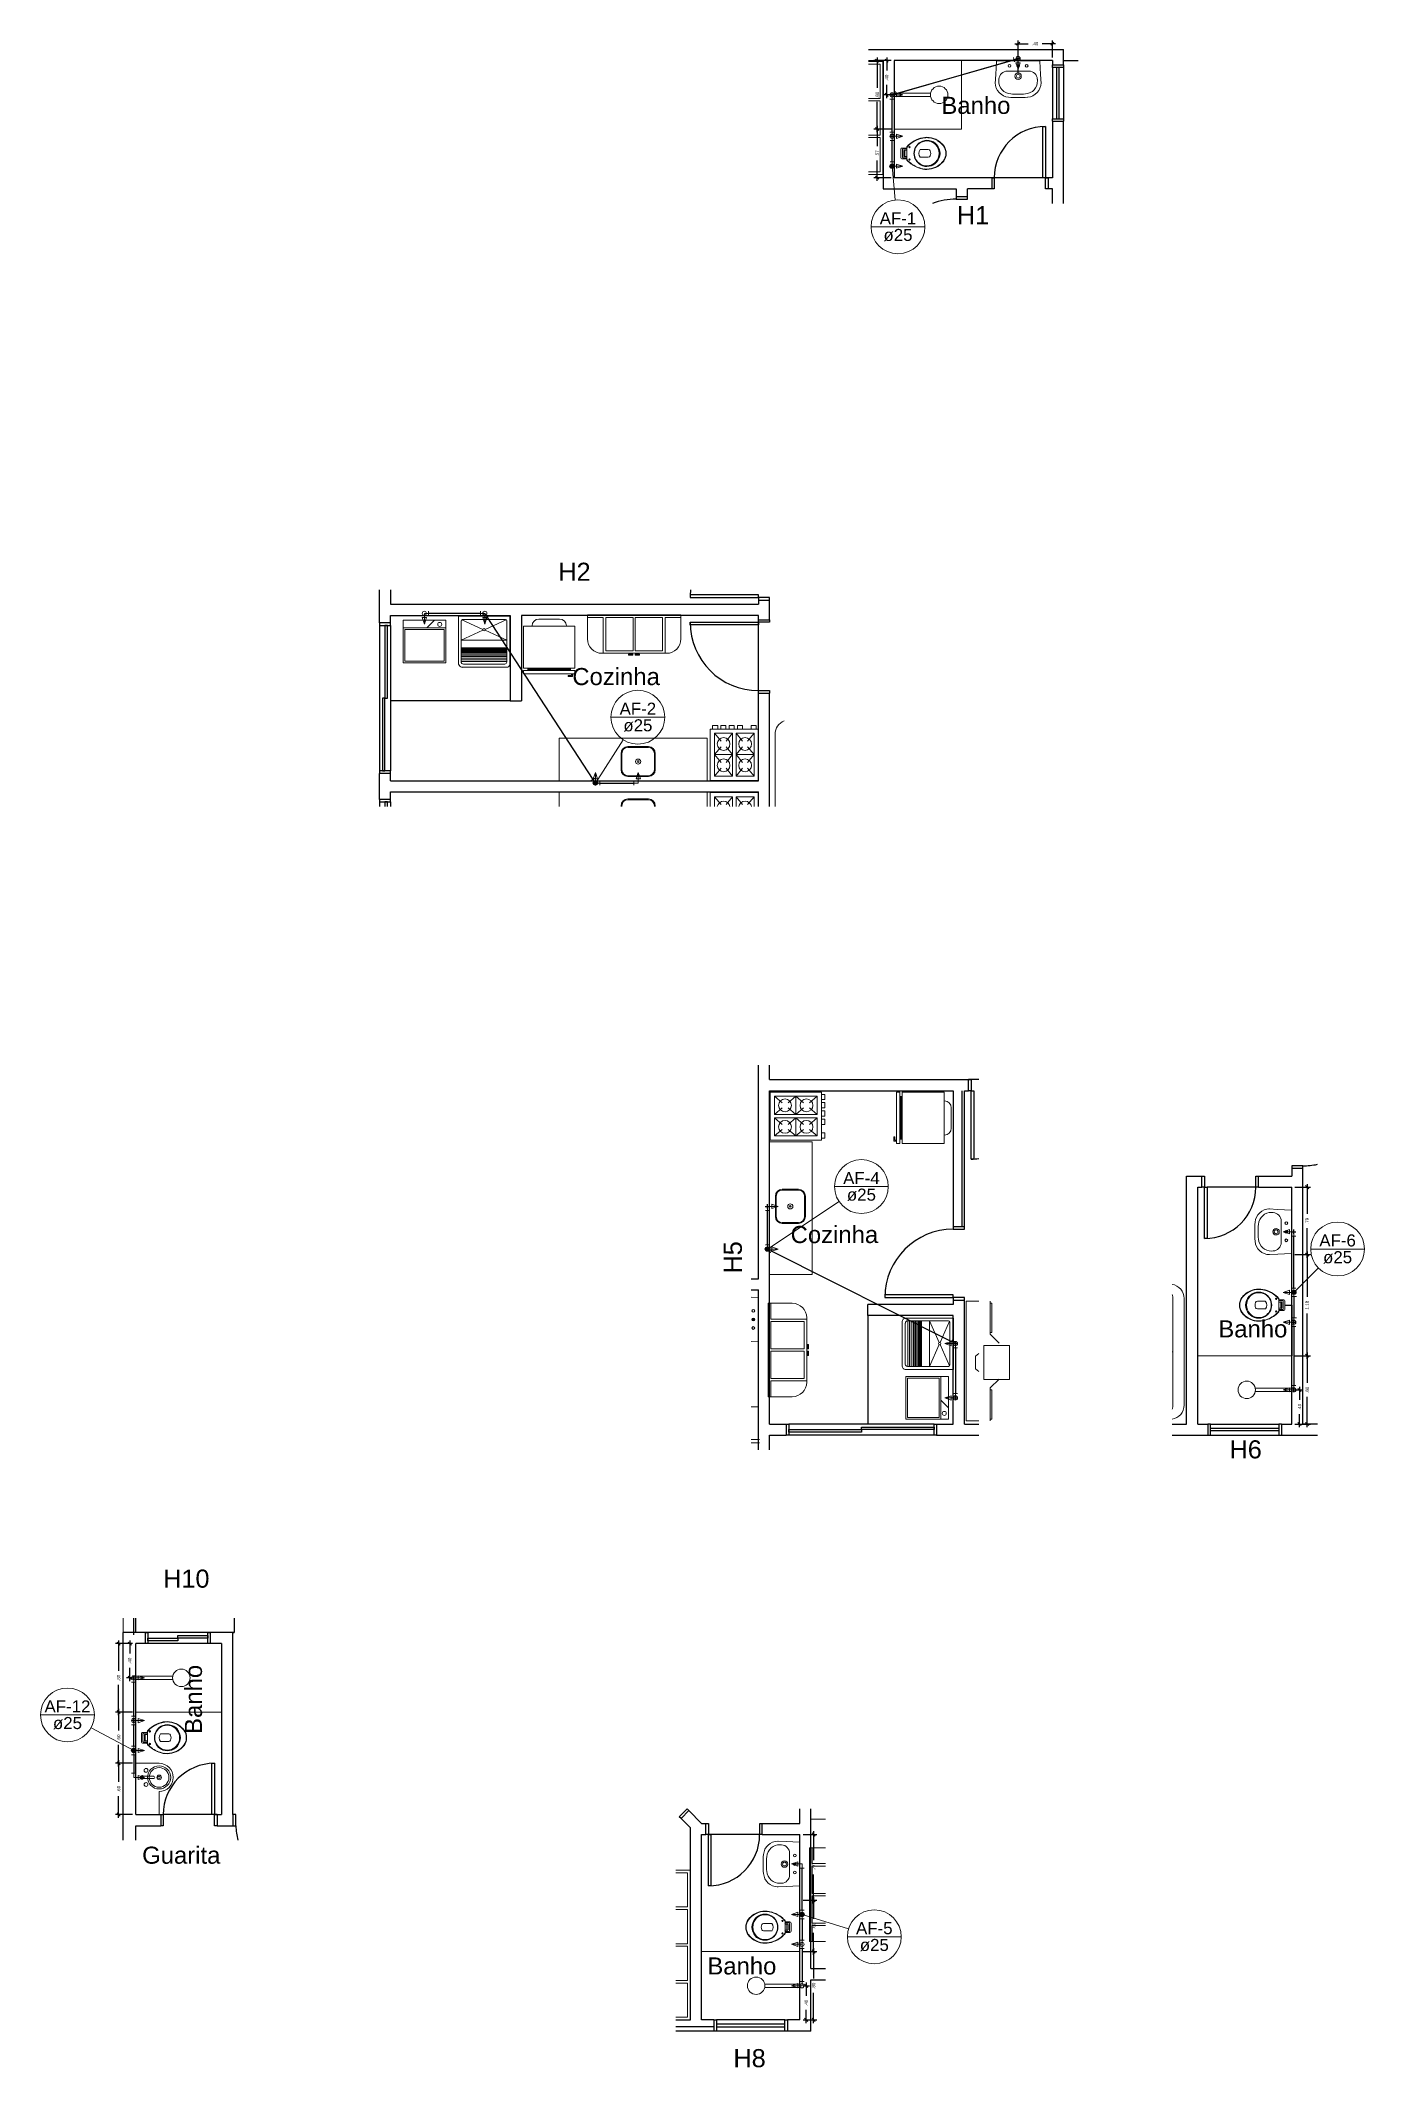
# Model space of a CAD drawing. Header units: inches. Extents: x -21 to 129, y -108 to 34.
# Drawn here: x -21.03 to -5.54, y -47.39 to -23.67 of the extents above; entities that cross this region are included whole.
import ezdxf

# ---------------------------------------------------------------- set-up
doc = ezdxf.new("R2010")
doc.units = ezdxf.units.IN
doc.header["$MEASUREMENT"] = 0
doc.linetypes.add('Dashed', pattern=[0.75, 0.5, -0.25])
for name, color, linetype, lineweight in [('AF-Colunas', 8, 'Continuous', 30), ('AF-Conexões detalhe', 8, 'Continuous', 20), ('AF-Indicação coluna', 5, 'Continuous', 20), ('AF-Textos coluna', 7, 'Continuous', 20), ('AF-Tubos detalhe', 170, 'Continuous', 30), ('DI-Detalhes', 6, 'Dashed', 30), ('xcota', 1, 'Continuous', 30), ('xEIXO', 3, 'Continuous', 30), ('XJANELAS E PORTAS', 4, 'Continuous', 30), ('xMOVEIS', 253, 'Continuous', 20), ('xMURO', 4, 'Continuous', 20), ('XPAREDE', 7, 'Continuous', 30), ('xPISO', 4, 'Continuous', 30), ('xTEXTO', 7, 'Continuous', 20)]:
    doc.layers.add(name, color=color, linetype=linetype, lineweight=lineweight)
doc.styles.add('Arial', font='arial.ttf')
doc.dimstyles.new('cota-25', dxfattribs={"dimtxt": 0.0375, "dimasz": 0.0375, "dimexe": 0.0375, "dimexo": 0.0375, "dimgap": 0.05, "dimtad": 0, "dimzin": 4, "dimdsep": 46, "dimtxsty": 'Arial', "dimblk": 'OBLIQUE', "dimcen": 0.0375, "dimdle": 0.0375, "dimclrd": 256, "dimclrt": 4, "dimadec": 0, "dimazin": 1, "dimtfac": 1, "dimtix": 1, "dimtofl": 0, "dimtmove": 0, "dimatfit": 3, "dimfxl": 0, "dimtolj": 1, "dimtzin": 0, "dimlwd": -1, "dimarcsym": 0})

msp = doc.modelspace()

# ---------------------------------------------------------------- texts
at = {"layer": 'AF-Textos coluna', "char_height": 0.1412, "attachment_point": 8, "line_spacing_factor": 0.798, "style": 'Arial'}
for s, insert, width in [('AF-1', (-10.995, -25.819), 0.44237), ('ø25', (-10.995, -26.017), 0.3517), ('AF-2', (-14.039, -31.557), 0.6237), ('ø25', (-14.039, -31.755), 0.3517), ('AF-4', (-11.423, -37.05), 0.44237), ('ø25', (-11.423, -37.247), 0.3517), ('AF-6', (-5.85, -37.781), 0.44237), ('ø25', (-5.85, -37.979), 0.3517), ('AF-12', (-20.715, -43.232), 0.44237), ('ø25', (-20.715, -43.43), 0.3517), ('AF-5', (-11.272, -45.829), 0.44237), ('ø25', (-11.272, -46.027), 0.3517)]:
    msp.add_mtext(s, dxfattribs=dict(at, insert=insert, width=width))
at = {"layer": 'DI-Detalhes', "char_height": 0.2118, "attachment_point": 8, "line_spacing_factor": 0.798, "style": 'Arial'}
for s, insert, width in [('H1', (-10.117, -25.817), 0.40896), ('H2', (-14.781, -29.99), 0.40896), ('H6', (-6.926, -40.262), 0.40896), ('H10', (-19.324, -41.775), 0.5869), ('H8', (-12.732, -47.386), 0.40896)]:
    msp.add_mtext(s, dxfattribs=dict(at, insert=insert, width=width))
at = {"layer": 'DI-Detalhes', "insert": (-12.819, -37.907), "char_height": 0.2118, "width": 0.40896, "attachment_point": 8, "rotation": 90, "line_spacing_factor": 0.798, "style": 'Arial'}
msp.add_mtext('H5', dxfattribs=at)
at = {"layer": 'xTEXTO', "char_height": 0.2, "attachment_point": 8, "line_spacing_factor": 0.798, "style": 'Arial'}
for s, insert, width in [('Banho', (-10.083, -24.529), 1.08134), ('Cozinha', (-14.294, -31.213), 1.36921), ('Cozinha', (-11.739, -37.742), 1.36921), ('Banho', (-6.842, -38.846), 1.08134), ('Guarita', (-19.383, -45.005), 1.36921), ('Banho', (-12.822, -46.301), 1.08134)]:
    msp.add_mtext(s, dxfattribs=dict(at, insert=insert, width=width))
at = {"layer": 'xTEXTO', "insert": (-19.138, -43.079), "char_height": 0.2, "width": 1.08134, "attachment_point": 8, "rotation": 90, "line_spacing_factor": 0.798, "style": 'Arial'}
msp.add_mtext('Banho', dxfattribs=at)

# ---------------------------------------------------------------- blocks, each defined once
blk = doc.blocks.new('_Oblique')
at = {"color": 0, "linetype": 'ByBlock', "lineweight": -2}
blk.add_line((-0.5, -0.5), (0.5, 0.5), dxfattribs=at)
blk = doc.blocks.new('*D60')
at = {"layer": 'Defpoints', "color": 0, "transparency": 16777216}
for p in [(-19.914, -42.427), (-19.986, -42.827), (-19.914, -42.827)]:
    blk.add_point(p, dxfattribs=at)
at = {"layer": 'xcota', "color": 0, "lineweight": -2, "transparency": 16777216}
for p, q in [((-19.952, -42.427), (-20.023, -42.427)), ((-19.952, -42.827), (-20.023, -42.827))]:
    blk.add_line(p, q, dxfattribs=at)
at = {"layer": 'xcota', "transparency": 16777216}
for p, q in [((-19.986, -42.39), (-19.986, -42.544)), ((-19.986, -42.865), (-19.986, -42.71))]:
    blk.add_line(p, q, dxfattribs=at)
at = {"layer": 'xcota', "transparency": 16777216, "xscale": 0.0375, "yscale": 0.0375, "zscale": 0.0375}
for p, rotation in [((-19.986, -42.427), 90), ((-19.986, -42.827), 270)]:
    blk.add_blockref('_Oblique', p, dxfattribs=dict(at, rotation=rotation))
at = {"layer": 'xcota', "color": 4, "transparency": 16777216, "insert": (-19.986, -42.627), "char_height": 0.0375, "attachment_point": 5, "rotation": 90, "style": 'Arial'}
blk.add_mtext('\\A1;.40', dxfattribs=at)
blk = doc.blocks.new('*D61')
at = {"layer": 'Defpoints', "color": 0, "transparency": 16777216}
for p in [(-19.914, -42.427), (-20.116, -43.227), (-19.914, -43.227)]:
    blk.add_point(p, dxfattribs=at)
at = {"layer": 'xcota', "color": 0, "lineweight": -2, "transparency": 16777216}
for p, q in [((-19.952, -42.427), (-20.153, -42.427)), ((-19.952, -43.227), (-20.153, -43.227))]:
    blk.add_line(p, q, dxfattribs=at)
at = {"layer": 'xcota', "transparency": 16777216}
for p, q in [((-20.116, -42.39), (-20.116, -42.744)), ((-20.116, -43.265), (-20.116, -42.91))]:
    blk.add_line(p, q, dxfattribs=at)
at = {"layer": 'xcota', "transparency": 16777216, "xscale": 0.0375, "yscale": 0.0375, "zscale": 0.0375}
for p, rotation in [((-20.116, -42.427), 90), ((-20.116, -43.227), 270)]:
    blk.add_blockref('_Oblique', p, dxfattribs=dict(at, rotation=rotation))
at = {"layer": 'xcota', "color": 4, "transparency": 16777216, "insert": (-20.116, -42.827), "char_height": 0.0375, "attachment_point": 5, "rotation": 90, "style": 'Arial'}
blk.add_mtext('\\A1;.80', dxfattribs=at)
blk = doc.blocks.new('*D62')
at = {"layer": 'Defpoints', "color": 0, "transparency": 16777216}
for p in [(-20.116, -43.827), (-19.914, -43.827), (-19.914, -44.427)]:
    blk.add_point(p, dxfattribs=at)
at = {"layer": 'xcota', "color": 0, "lineweight": -2, "transparency": 16777216}
for p, q in [((-19.952, -43.827), (-20.153, -43.827)), ((-19.952, -44.427), (-20.153, -44.427))]:
    blk.add_line(p, q, dxfattribs=at)
at = {"layer": 'xcota', "transparency": 16777216}
for p, q in [((-20.116, -43.79), (-20.116, -44.044)), ((-20.116, -44.465), (-20.116, -44.21))]:
    blk.add_line(p, q, dxfattribs=at)
at = {"layer": 'xcota', "transparency": 16777216, "xscale": 0.0375, "yscale": 0.0375, "zscale": 0.0375}
for p, rotation in [((-20.116, -43.827), 90), ((-20.116, -44.427), 270)]:
    blk.add_blockref('_Oblique', p, dxfattribs=dict(at, rotation=rotation))
at = {"layer": 'xcota', "color": 4, "transparency": 16777216, "insert": (-20.116, -44.127), "char_height": 0.0375, "attachment_point": 5, "rotation": 90, "style": 'Arial'}
blk.add_mtext('\\A1;.60', dxfattribs=at)
blk = doc.blocks.new('*D63')
at = {"layer": 'Defpoints', "color": 0, "transparency": 16777216}
for p in [(-20.116, -43.227), (-19.914, -43.227), (-19.914, -43.827)]:
    blk.add_point(p, dxfattribs=at)
at = {"layer": 'xcota', "color": 0, "lineweight": -2, "transparency": 16777216}
for p, q in [((-19.952, -43.227), (-20.153, -43.227)), ((-19.952, -43.827), (-20.153, -43.827))]:
    blk.add_line(p, q, dxfattribs=at)
at = {"layer": 'xcota', "transparency": 16777216}
for p, q in [((-20.116, -43.19), (-20.116, -43.444)), ((-20.116, -43.865), (-20.116, -43.61))]:
    blk.add_line(p, q, dxfattribs=at)
at = {"layer": 'xcota', "transparency": 16777216, "xscale": 0.0375, "yscale": 0.0375, "zscale": 0.0375}
for p, rotation in [((-20.116, -43.227), 90), ((-20.116, -43.827), 270)]:
    blk.add_blockref('_Oblique', p, dxfattribs=dict(at, rotation=rotation))
at = {"layer": 'xcota', "color": 4, "transparency": 16777216, "insert": (-20.116, -43.527), "char_height": 0.0375, "attachment_point": 5, "rotation": 90, "style": 'Arial'}
blk.add_mtext('\\A1;.60', dxfattribs=at)
blk = doc.blocks.new('*D64')
at = {"layer": 'Defpoints', "color": 0, "transparency": 16777216}
for p in [(-12.143, -46.43), (-12.069, -46.43), (-12.143, -46.83)]:
    blk.add_point(p, dxfattribs=at)
at = {"layer": 'xcota', "color": 0, "lineweight": -2, "transparency": 16777216}
for p, q in [((-12.106, -46.43), (-12.032, -46.43)), ((-12.106, -46.83), (-12.032, -46.83))]:
    blk.add_line(p, q, dxfattribs=at)
at = {"layer": 'xcota', "transparency": 16777216}
for p, q in [((-12.069, -46.392), (-12.069, -46.547)), ((-12.069, -46.867), (-12.069, -46.712))]:
    blk.add_line(p, q, dxfattribs=at)
at = {"layer": 'xcota', "transparency": 16777216, "xscale": 0.0375, "yscale": 0.0375, "zscale": 0.0375}
for p, rotation in [((-12.069, -46.43), 90), ((-12.069, -46.83), 270)]:
    blk.add_blockref('_Oblique', p, dxfattribs=dict(at, rotation=rotation))
at = {"layer": 'xcota', "color": 4, "transparency": 16777216, "insert": (-12.069, -46.63), "char_height": 0.0375, "attachment_point": 5, "rotation": 90, "style": 'Arial'}
blk.add_mtext('\\A1;.40', dxfattribs=at)
blk = doc.blocks.new('*D65')
at = {"layer": 'Defpoints', "color": 0, "transparency": 16777216}
for p in [(-12.143, -46.03), (-11.982, -46.03), (-12.143, -46.83)]:
    blk.add_point(p, dxfattribs=at)
at = {"layer": 'xcota', "transparency": 16777216}
for p, q in [((-11.982, -45.992), (-11.982, -46.347)), ((-11.982, -46.867), (-11.982, -46.512))]:
    blk.add_line(p, q, dxfattribs=at)
at = {"layer": 'xcota', "color": 0, "lineweight": -2, "transparency": 16777216}
for p, q in [((-12.106, -46.03), (-11.945, -46.03)), ((-12.106, -46.83), (-11.945, -46.83))]:
    blk.add_line(p, q, dxfattribs=at)
at = {"layer": 'xcota', "transparency": 16777216, "xscale": 0.0375, "yscale": 0.0375, "zscale": 0.0375}
for p, rotation in [((-11.982, -46.03), 90), ((-11.982, -46.83), 270)]:
    blk.add_blockref('_Oblique', p, dxfattribs=dict(at, rotation=rotation))
at = {"layer": 'xcota', "color": 4, "transparency": 16777216, "insert": (-11.982, -46.43), "char_height": 0.0375, "attachment_point": 5, "rotation": 90, "style": 'Arial'}
blk.add_mtext('\\A1;.80', dxfattribs=at)
blk = doc.blocks.new('*D66')
at = {"layer": 'Defpoints', "color": 0, "transparency": 16777216}
for p in [(-12.143, -45.43), (-11.982, -45.43), (-12.143, -46.03)]:
    blk.add_point(p, dxfattribs=at)
at = {"layer": 'xcota', "color": 0, "lineweight": -2, "transparency": 16777216}
for p, q in [((-12.106, -45.43), (-11.945, -45.43)), ((-12.106, -46.03), (-11.945, -46.03))]:
    blk.add_line(p, q, dxfattribs=at)
at = {"layer": 'xcota', "transparency": 16777216}
for p, q in [((-11.982, -45.392), (-11.982, -45.647)), ((-11.982, -46.067), (-11.982, -45.812))]:
    blk.add_line(p, q, dxfattribs=at)
at = {"layer": 'xcota', "transparency": 16777216, "xscale": 0.0375, "yscale": 0.0375, "zscale": 0.0375}
for p, rotation in [((-11.982, -45.43), 90), ((-11.982, -46.03), 270)]:
    blk.add_blockref('_Oblique', p, dxfattribs=dict(at, rotation=rotation))
at = {"layer": 'xcota', "color": 4, "transparency": 16777216, "insert": (-11.982, -45.73), "char_height": 0.0375, "attachment_point": 5, "rotation": 90, "style": 'Arial'}
blk.add_mtext('\\A1;.60', dxfattribs=at)
blk = doc.blocks.new('*D67')
at = {"layer": 'Defpoints', "color": 0, "transparency": 16777216}
for p in [(-12.143, -44.66), (-11.982, -44.66), (-12.143, -45.43)]:
    blk.add_point(p, dxfattribs=at)
at = {"layer": 'xcota', "color": 0, "lineweight": -2, "transparency": 16777216}
for p, q in [((-12.106, -44.66), (-11.945, -44.66)), ((-12.106, -45.43), (-11.945, -45.43))]:
    blk.add_line(p, q, dxfattribs=at)
at = {"layer": 'xcota', "transparency": 16777216}
for p, q in [((-11.982, -44.622), (-11.982, -44.962)), ((-11.982, -45.467), (-11.982, -45.127))]:
    blk.add_line(p, q, dxfattribs=at)
at = {"layer": 'xcota', "transparency": 16777216, "xscale": 0.0375, "yscale": 0.0375, "zscale": 0.0375}
for p, rotation in [((-11.982, -44.66), 90), ((-11.982, -45.43), 270)]:
    blk.add_blockref('_Oblique', p, dxfattribs=dict(at, rotation=rotation))
at = {"layer": 'xcota', "color": 4, "transparency": 16777216, "insert": (-11.982, -45.045), "char_height": 0.0375, "attachment_point": 5, "rotation": 90, "style": 'Arial'}
blk.add_mtext('\\A1;.77', dxfattribs=at)
blk = doc.blocks.new('*D68')
at = {"layer": 'Defpoints', "color": 0, "transparency": 16777216}
for p in [(-6.387, -39.057), (-6.207, -39.057), (-6.387, -39.857)]:
    blk.add_point(p, dxfattribs=at)
at = {"layer": 'xcota', "color": 0, "lineweight": -2, "transparency": 16777216}
for p, q in [((-6.35, -39.057), (-6.169, -39.057)), ((-6.35, -39.857), (-6.169, -39.857))]:
    blk.add_line(p, q, dxfattribs=at)
at = {"layer": 'xcota', "transparency": 16777216}
for p, q in [((-6.207, -39.019), (-6.207, -39.374)), ((-6.207, -39.894), (-6.207, -39.539))]:
    blk.add_line(p, q, dxfattribs=at)
at = {"layer": 'xcota', "transparency": 16777216, "xscale": 0.0375, "yscale": 0.0375, "zscale": 0.0375}
for p, rotation in [((-6.207, -39.057), 90), ((-6.207, -39.857), 270)]:
    blk.add_blockref('_Oblique', p, dxfattribs=dict(at, rotation=rotation))
at = {"layer": 'xcota', "color": 4, "transparency": 16777216, "insert": (-6.207, -39.457), "char_height": 0.0375, "attachment_point": 5, "rotation": 90, "style": 'Arial'}
blk.add_mtext('\\A1;.80', dxfattribs=at)
blk = doc.blocks.new('*D69')
at = {"layer": 'Defpoints', "color": 0, "transparency": 16777216}
for p in [(-6.387, -39.458), (-6.295, -39.458), (-6.387, -39.857)]:
    blk.add_point(p, dxfattribs=at)
at = {"layer": 'xcota', "color": 0, "lineweight": -2, "transparency": 16777216}
for p, q in [((-6.35, -39.458), (-6.258, -39.458)), ((-6.35, -39.857), (-6.258, -39.857))]:
    blk.add_line(p, q, dxfattribs=at)
at = {"layer": 'xcota', "transparency": 16777216}
for p, q in [((-6.295, -39.421), (-6.295, -39.575)), ((-6.295, -39.894), (-6.295, -39.74))]:
    blk.add_line(p, q, dxfattribs=at)
at = {"layer": 'xcota', "transparency": 16777216, "xscale": 0.0375, "yscale": 0.0375, "zscale": 0.0375}
for p, rotation in [((-6.295, -39.458), 90), ((-6.295, -39.857), 270)]:
    blk.add_blockref('_Oblique', p, dxfattribs=dict(at, rotation=rotation))
at = {"layer": 'xcota', "color": 4, "transparency": 16777216, "insert": (-6.295, -39.657), "char_height": 0.0375, "attachment_point": 5, "rotation": 90, "style": 'Arial'}
blk.add_mtext('\\A1;.40', dxfattribs=at)
blk = doc.blocks.new('*D70')
at = {"layer": 'Defpoints', "color": 0, "transparency": 16777216}
for p in [(-6.387, -37.875), (-6.207, -37.875), (-6.387, -39.057)]:
    blk.add_point(p, dxfattribs=at)
at = {"layer": 'xcota', "color": 0, "lineweight": -2, "transparency": 16777216}
for p, q in [((-6.35, -37.875), (-6.169, -37.875)), ((-6.35, -39.057), (-6.169, -39.057))]:
    blk.add_line(p, q, dxfattribs=at)
at = {"layer": 'xcota', "transparency": 16777216}
for p, q in [((-6.207, -37.837), (-6.207, -38.369)), ((-6.207, -39.094), (-6.207, -38.563))]:
    blk.add_line(p, q, dxfattribs=at)
at = {"layer": 'xcota', "transparency": 16777216, "xscale": 0.0375, "yscale": 0.0375, "zscale": 0.0375}
for p, rotation in [((-6.207, -37.875), 90), ((-6.207, -39.057), 270)]:
    blk.add_blockref('_Oblique', p, dxfattribs=dict(at, rotation=rotation))
at = {"layer": 'xcota', "color": 4, "transparency": 16777216, "insert": (-6.207, -38.466), "char_height": 0.0375, "attachment_point": 5, "rotation": 90, "style": 'Arial'}
blk.add_mtext('\\A1;1.18', dxfattribs=at)
blk = doc.blocks.new('*D71')
at = {"layer": 'Defpoints', "color": 0, "transparency": 16777216}
for p in [(-6.387, -37.086), (-6.207, -37.086), (-6.387, -37.875)]:
    blk.add_point(p, dxfattribs=at)
at = {"layer": 'xcota', "color": 0, "lineweight": -2, "transparency": 16777216}
for p, q in [((-6.35, -37.086), (-6.169, -37.086)), ((-6.35, -37.875), (-6.169, -37.875))]:
    blk.add_line(p, q, dxfattribs=at)
at = {"layer": 'xcota', "transparency": 16777216}
for p, q in [((-6.207, -37.049), (-6.207, -37.397)), ((-6.207, -37.912), (-6.207, -37.563))]:
    blk.add_line(p, q, dxfattribs=at)
at = {"layer": 'xcota', "transparency": 16777216, "xscale": 0.0375, "yscale": 0.0375, "zscale": 0.0375}
for p, rotation in [((-6.207, -37.086), 90), ((-6.207, -37.875), 270)]:
    blk.add_blockref('_Oblique', p, dxfattribs=dict(at, rotation=rotation))
at = {"layer": 'xcota', "color": 4, "transparency": 16777216, "insert": (-6.207, -37.48), "char_height": 0.0375, "attachment_point": 5, "rotation": 90, "style": 'Arial'}
blk.add_mtext('\\A1;.79', dxfattribs=at)
blk = doc.blocks.new('*D72')
at = {"layer": 'Defpoints', "color": 0, "transparency": 16777216}
for p in [(-11.039, -23.903), (-11.127, -24.303), (-11.039, -24.303)]:
    blk.add_point(p, dxfattribs=at)
at = {"layer": 'xcota', "color": 0, "lineweight": -2, "transparency": 16777216}
for p, q in [((-11.076, -23.903), (-11.165, -23.903)), ((-11.076, -24.303), (-11.165, -24.303))]:
    blk.add_line(p, q, dxfattribs=at)
at = {"layer": 'xcota', "transparency": 16777216}
for p, q in [((-11.127, -23.865), (-11.127, -24.02)), ((-11.127, -24.341), (-11.127, -24.186))]:
    blk.add_line(p, q, dxfattribs=at)
at = {"layer": 'xcota', "transparency": 16777216, "xscale": 0.0375, "yscale": 0.0375, "zscale": 0.0375}
for p, rotation in [((-11.127, -23.903), 90), ((-11.127, -24.303), 270)]:
    blk.add_blockref('_Oblique', p, dxfattribs=dict(at, rotation=rotation))
at = {"layer": 'xcota', "color": 4, "transparency": 16777216, "insert": (-11.127, -24.103), "char_height": 0.0375, "attachment_point": 5, "rotation": 90, "style": 'Arial'}
blk.add_mtext('\\A1;.40', dxfattribs=at)
blk = doc.blocks.new('*D73')
at = {"layer": 'Defpoints', "color": 0, "transparency": 16777216}
for p in [(-11.039, -23.903), (-11.239, -24.703), (-11.039, -24.703)]:
    blk.add_point(p, dxfattribs=at)
at = {"layer": 'xcota', "color": 0, "lineweight": -2, "transparency": 16777216}
for p, q in [((-11.076, -23.903), (-11.277, -23.903)), ((-11.076, -24.703), (-11.277, -24.703))]:
    blk.add_line(p, q, dxfattribs=at)
at = {"layer": 'xcota', "transparency": 16777216}
for p, q in [((-11.239, -23.865), (-11.239, -24.22)), ((-11.239, -24.741), (-11.239, -24.386))]:
    blk.add_line(p, q, dxfattribs=at)
at = {"layer": 'xcota', "transparency": 16777216, "xscale": 0.0375, "yscale": 0.0375, "zscale": 0.0375}
for p, rotation in [((-11.239, -23.903), 90), ((-11.239, -24.703), 270)]:
    blk.add_blockref('_Oblique', p, dxfattribs=dict(at, rotation=rotation))
at = {"layer": 'xcota', "color": 4, "transparency": 16777216, "insert": (-11.239, -24.303), "char_height": 0.0375, "attachment_point": 5, "rotation": 90, "style": 'Arial'}
blk.add_mtext('\\A1;.80', dxfattribs=at)
blk = doc.blocks.new('*D74')
at = {"layer": 'Defpoints', "color": 0, "transparency": 16777216}
for p in [(-11.239, -24.703), (-11.039, -24.703), (-11.039, -25.273)]:
    blk.add_point(p, dxfattribs=at)
at = {"layer": 'xcota', "transparency": 16777216}
for p, q in [((-11.239, -24.666), (-11.239, -24.905)), ((-11.239, -25.311), (-11.239, -25.071))]:
    blk.add_line(p, q, dxfattribs=at)
at = {"layer": 'xcota', "color": 0, "lineweight": -2, "transparency": 16777216}
for p, q in [((-11.076, -24.703), (-11.277, -24.703)), ((-11.076, -25.273), (-11.277, -25.273))]:
    blk.add_line(p, q, dxfattribs=at)
at = {"layer": 'xcota', "transparency": 16777216, "xscale": 0.0375, "yscale": 0.0375, "zscale": 0.0375}
for p, rotation in [((-11.239, -24.703), 90), ((-11.239, -25.273), 270)]:
    blk.add_blockref('_Oblique', p, dxfattribs=dict(at, rotation=rotation))
at = {"layer": 'xcota', "color": 4, "transparency": 16777216, "insert": (-11.239, -24.988), "char_height": 0.0375, "attachment_point": 5, "rotation": 90, "style": 'Arial'}
blk.add_mtext('\\A1;.57', dxfattribs=at)
blk = doc.blocks.new('*D75')
at = {"layer": 'Defpoints', "color": 0, "transparency": 16777216}
for p in [(-9.589, -23.705), (-9.589, -23.903), (-9.188, -23.903)]:
    blk.add_point(p, dxfattribs=at)
at = {"layer": 'xcota', "transparency": 16777216}
for p, q in [((-9.627, -23.705), (-9.471, -23.705)), ((-9.151, -23.705), (-9.306, -23.705))]:
    blk.add_line(p, q, dxfattribs=at)
at = {"layer": 'xcota', "color": 0, "lineweight": -2, "transparency": 16777216}
for p, q in [((-9.589, -23.865), (-9.589, -23.668)), ((-9.188, -23.865), (-9.188, -23.668))]:
    blk.add_line(p, q, dxfattribs=at)
at = {"layer": 'xcota', "transparency": 16777216, "xscale": 0.0375, "yscale": 0.0375, "zscale": 0.0375, "rotation": 180}
blk.add_blockref('_Oblique', (-9.589, -23.705), dxfattribs=at)
at = {"layer": 'xcota', "transparency": 16777216, "xscale": 0.0375, "yscale": 0.0375, "zscale": 0.0375}
blk.add_blockref('_Oblique', (-9.188, -23.705), dxfattribs=at)
at = {"layer": 'xcota', "color": 4, "transparency": 16777216, "insert": (-9.389, -23.705), "char_height": 0.0375, "attachment_point": 5, "style": 'Arial'}
blk.add_mtext('\\A1;.40', dxfattribs=at)

# ---------------------------------------------------------------- dimensions: what is measured, and where the dimension line sits
at = {"layer": 'xcota'}
dim = msp.add_linear_dim(base=(-9.589, -23.705), p1=(-9.188, -23.903), p2=(-9.589, -23.903), dimstyle='cota-25', dxfattribs=at)
dim.commit()
dim.dimension.update_dxf_attribs({"geometry": '*D75', "text_midpoint": (-9.389, -23.705)})
for base, p1, p2, picture, middle in [((-11.239, -24.703), (-11.039, -23.903), (-11.039, -24.703), '*D73', (-11.239, -24.303)), ((-11.127, -24.303), (-11.039, -23.903), (-11.039, -24.303), '*D72', (-11.127, -24.103)), ((-11.239, -24.703), (-11.039, -25.273), (-11.039, -24.703), '*D74', (-11.239, -24.988)), ((-6.207, -39.057), (-6.387, -39.857), (-6.387, -39.057), '*D68', (-6.207, -39.457)), ((-6.295, -39.458), (-6.387, -39.857), (-6.387, -39.458), '*D69', (-6.295, -39.657)), ((-20.116, -43.227), (-19.914, -42.427), (-19.914, -43.227), '*D61', (-20.116, -42.827)), ((-19.986, -42.827), (-19.914, -42.427), (-19.914, -42.827), '*D60', (-19.986, -42.627)), ((-20.116, -43.227), (-19.914, -43.827), (-19.914, -43.227), '*D63', (-20.116, -43.527)), ((-20.116, -43.827), (-19.914, -44.427), (-19.914, -43.827), '*D62', (-20.116, -44.127)), ((-11.982, -45.43), (-12.143, -46.03), (-12.143, -45.43), '*D66', (-11.982, -45.73)), ((-11.982, -46.03), (-12.143, -46.83), (-12.143, -46.03), '*D65', (-11.982, -46.43)), ((-12.069, -46.43), (-12.143, -46.83), (-12.143, -46.43), '*D64', (-12.069, -46.63))]:
    dim = msp.add_linear_dim(base=base, p1=p1, p2=p2, angle=90, dimstyle='cota-25', dxfattribs=at)
    dim.commit()
    dim.dimension.update_dxf_attribs({"geometry": picture, "text_midpoint": middle})
for base, p1, p2, picture, middle in [((-6.207, -37.086), (-6.387, -37.875), (-6.387, -37.086), '*D71', (-6.207, -37.48)), ((-6.207, -37.875), (-6.387, -39.057), (-6.387, -37.875), '*D70', (-6.207, -38.466)), ((-11.982, -44.66), (-12.143, -45.43), (-12.143, -44.66), '*D67', (-11.982, -45.045))]:
    dim = msp.add_linear_dim(base=base, p1=p1, p2=p2, angle=90, dimstyle='cota-25', override={"dimtmove": 1}, dxfattribs=at)
    dim.commit()
    dim.dimension.update_dxf_attribs({"geometry": picture, "text_midpoint": middle})

# ---------------------------------------------------------------- linework, layer by layer
at = {"layer": 'AF-Colunas', "linetype": 'Continuous', "const_width": 0.025}
for points in [[(-11.051, -25.138, 1), (-11.076, -25.138, 1)], [(-14.524, -32.355, 1), (-14.549, -32.355, 1)], [(-12.511, -37.81, 1), (-12.536, -37.81, 1)], [(-6.35, -38.316, 1), (-6.375, -38.316, 1)], [(-19.927, -43.677, 1), (-19.952, -43.677, 1)], [(-12.106, -45.595, 1), (-12.131, -45.595, 1)]]:
    msp.add_lwpolyline(points, format="xyb", close=True, dxfattribs=at)
at = {"layer": 'AF-Colunas', "linetype": 'Continuous'}
for centre in [(-11.064, -25.138), (-14.536, -32.355), (-12.523, -37.81), (-6.362, -38.316), (-19.939, -43.677), (-12.118, -45.595)]:
    msp.add_circle(centre, 0.025, dxfattribs=at)
at = {"layer": 'AF-Conexões detalhe', "linetype": 'Continuous'}
for p, q in [((-9.63, -23.916), (-9.644, -23.868)), ((-9.589, -23.878), (-9.637, -23.892)), ((-9.614, -23.928), (-9.564, -23.928)), ((-9.614, -23.928), (-9.589, -24.003)), ((-9.589, -23.878), (-9.589, -24.003)), ((-9.564, -23.928), (-9.589, -24.003)), ((-11.09, -24.353), (-11.04, -24.353)), ((-11.064, -24.303), (-11.016, -24.289)), ((-11.064, -24.303), (-11.064, -24.353)), ((-11.064, -24.303), (-10.939, -24.303)), ((-11.023, -24.265), (-11.009, -24.313)), ((-11.014, -24.278), (-11.014, -24.328)), ((-11.014, -24.278), (-10.939, -24.303)), ((-11.014, -24.328), (-10.939, -24.303)), ((-11.09, -24.738), (-11.04, -24.738)), ((-11.088, -24.838), (-11.038, -24.838)), ((-11.064, -24.788), (-11.064, -24.738)), ((-11.064, -24.788), (-11.064, -24.838)), ((-11.064, -24.788), (-10.939, -24.788)), ((-11.014, -24.763), (-11.014, -24.813)), ((-11.014, -24.763), (-10.939, -24.788)), ((-11.014, -24.813), (-10.939, -24.788)), ((-11.088, -25.088), (-11.038, -25.088)), ((-11.064, -25.138), (-11.064, -25.088)), ((-11.064, -25.138), (-10.939, -25.138)), ((-11.014, -25.113), (-11.014, -25.163)), ((-11.014, -25.113), (-10.939, -25.138)), ((-11.014, -25.163), (-10.939, -25.138)), ((-16.488, -30.346), (-16.488, -30.396)), ((-15.88, -30.346), (-15.88, -30.396)), ((-16.564, -30.421), (-16.514, -30.421)), ((-16.564, -30.421), (-16.538, -30.496)), ((-16.538, -30.371), (-16.488, -30.371)), ((-16.538, -30.371), (-16.538, -30.496)), ((-16.514, -30.421), (-16.538, -30.496)), ((-15.83, -30.371), (-15.88, -30.371)), ((-15.855, -30.421), (-15.805, -30.421)), ((-15.855, -30.421), (-15.83, -30.496)), ((-15.83, -30.371), (-15.803, -30.412)), ((-15.83, -30.371), (-15.83, -30.496)), ((-15.805, -30.421), (-15.83, -30.496)), ((-15.782, -30.399), (-15.824, -30.426)), ((-14.561, -32.306), (-14.536, -32.231)), ((-14.561, -32.306), (-14.536, -32.231)), ((-14.536, -32.356), (-14.536, -32.231)), ((-14.511, -32.306), (-14.536, -32.231)), ((-14.536, -32.356), (-14.536, -32.231)), ((-14.511, -32.306), (-14.536, -32.231)), ((-14.06, -32.306), (-14.036, -32.231)), ((-14.036, -32.356), (-14.036, -32.231)), ((-14.01, -32.306), (-14.036, -32.231)), ((-14.584, -32.327), (-14.542, -32.3)), ((-14.536, -32.356), (-14.563, -32.314)), ((-14.561, -32.306), (-14.511, -32.306)), ((-14.561, -32.306), (-14.511, -32.306)), ((-14.536, -32.356), (-14.486, -32.356)), ((-14.486, -32.331), (-14.486, -32.381)), ((-14.086, -32.331), (-14.086, -32.381)), ((-14.036, -32.356), (-14.086, -32.356)), ((-14.06, -32.306), (-14.01, -32.306)), ((-12.547, -37.36), (-12.497, -37.36)), ((-12.523, -37.31), (-12.523, -37.36)), ((-12.523, -37.31), (-12.398, -37.31)), ((-12.473, -37.285), (-12.473, -37.335)), ((-12.473, -37.285), (-12.398, -37.31)), ((-12.473, -37.335), (-12.398, -37.31)), ((-6.412, -37.582), (-6.487, -37.607)), ((-6.362, -37.607), (-6.487, -37.607)), ((-6.412, -37.632), (-6.487, -37.607)), ((-6.412, -37.582), (-6.412, -37.632)), ((-6.337, -37.657), (-6.387, -37.657)), ((-6.362, -37.607), (-6.362, -37.657)), ((-12.547, -37.76), (-12.497, -37.76)), ((-12.523, -37.81), (-12.523, -37.76)), ((-12.523, -37.81), (-12.478, -37.832)), ((-12.523, -37.81), (-12.398, -37.81)), ((-12.467, -37.81), (-12.49, -37.854)), ((-12.473, -37.785), (-12.473, -37.835)), ((-12.473, -37.785), (-12.398, -37.81)), ((-12.473, -37.835), (-12.398, -37.81)), ((-6.412, -38.291), (-6.487, -38.316)), ((-6.362, -38.316), (-6.487, -38.316)), ((-6.412, -38.341), (-6.487, -38.316)), ((-6.412, -38.291), (-6.412, -38.341)), ((-6.389, -38.266), (-6.339, -38.266)), ((-6.381, -38.366), (-6.331, -38.366)), ((-6.362, -38.316), (-6.362, -38.266)), ((-6.362, -38.316), (-6.362, -38.366)), ((-6.413, -38.641), (-6.488, -38.666)), ((-6.413, -38.641), (-6.413, -38.691)), ((-6.381, -38.616), (-6.331, -38.616)), ((-6.363, -38.666), (-6.363, -38.616)), ((-10.373, -38.89), (-10.448, -38.915)), ((-10.379, -38.915), (-10.356, -38.87)), ((-10.373, -38.89), (-10.373, -38.94)), ((-10.323, -38.915), (-10.368, -38.893)), ((-6.363, -38.666), (-6.488, -38.666)), ((-6.413, -38.691), (-6.488, -38.666)), ((-6.387, -38.716), (-6.337, -38.716)), ((-6.363, -38.666), (-6.363, -38.716)), ((-10.323, -38.915), (-10.448, -38.915)), ((-10.373, -38.94), (-10.448, -38.915)), ((-10.347, -38.965), (-10.297, -38.965)), ((-10.323, -38.915), (-10.323, -38.965)), ((-10.373, -39.526), (-10.448, -39.551)), ((-10.323, -39.551), (-10.448, -39.551)), ((-10.373, -39.576), (-10.448, -39.551)), ((-10.373, -39.526), (-10.373, -39.576)), ((-10.347, -39.501), (-10.297, -39.501)), ((-10.323, -39.551), (-10.323, -39.501)), ((-6.412, -39.432), (-6.487, -39.457)), ((-6.362, -39.457), (-6.487, -39.457)), ((-6.412, -39.482), (-6.487, -39.457)), ((-6.412, -39.432), (-6.412, -39.482)), ((-6.387, -39.407), (-6.337, -39.407)), ((-6.363, -39.457), (-6.363, -39.407)), ((-19.964, -42.877), (-19.914, -42.877)), ((-19.939, -42.827), (-19.939, -42.877)), ((-19.939, -42.827), (-19.814, -42.827)), ((-19.889, -42.802), (-19.889, -42.852)), ((-19.889, -42.802), (-19.814, -42.827)), ((-19.889, -42.852), (-19.814, -42.827)), ((-19.966, -43.377), (-19.916, -43.377)), ((-19.964, -43.277), (-19.914, -43.277)), ((-19.939, -43.327), (-19.939, -43.277)), ((-19.939, -43.327), (-19.939, -43.377)), ((-19.939, -43.327), (-19.814, -43.327)), ((-19.889, -43.302), (-19.889, -43.352)), ((-19.889, -43.302), (-19.814, -43.327)), ((-19.889, -43.352), (-19.814, -43.327)), ((-19.966, -43.627), (-19.916, -43.627)), ((-19.939, -43.677), (-19.939, -43.627)), ((-19.966, -43.727), (-19.916, -43.727)), ((-19.939, -43.677), (-19.939, -43.727)), ((-19.939, -43.677), (-19.814, -43.677)), ((-19.889, -43.652), (-19.889, -43.702)), ((-19.889, -43.652), (-19.814, -43.677)), ((-19.889, -43.702), (-19.814, -43.677)), ((-19.966, -43.943), (-19.916, -43.943)), ((-19.939, -43.993), (-19.939, -43.943)), ((-19.939, -43.993), (-19.814, -43.993)), ((-19.889, -43.968), (-19.889, -44.018)), ((-19.889, -43.968), (-19.814, -43.993)), ((-19.889, -44.018), (-19.814, -43.993)), ((-12.168, -44.98), (-12.243, -45.005)), ((-12.118, -45.005), (-12.243, -45.005)), ((-12.168, -45.03), (-12.243, -45.005)), ((-12.168, -44.98), (-12.168, -45.03)), ((-12.093, -45.055), (-12.143, -45.055)), ((-12.118, -45.005), (-12.118, -45.055)), ((-12.168, -45.57), (-12.243, -45.595)), ((-12.118, -45.595), (-12.243, -45.595)), ((-12.168, -45.62), (-12.243, -45.595)), ((-12.168, -45.57), (-12.168, -45.62)), ((-12.143, -45.545), (-12.093, -45.545)), ((-12.143, -45.645), (-12.093, -45.645)), ((-12.118, -45.595), (-12.118, -45.545)), ((-12.118, -45.595), (-12.118, -45.645)), ((-12.168, -45.92), (-12.243, -45.945)), ((-12.118, -45.945), (-12.243, -45.945)), ((-12.168, -45.97), (-12.243, -45.945)), ((-12.168, -45.92), (-12.168, -45.97)), ((-12.144, -45.895), (-12.094, -45.895)), ((-12.142, -45.995), (-12.092, -45.995)), ((-12.118, -45.945), (-12.118, -45.895)), ((-12.118, -45.945), (-12.118, -45.995)), ((-12.168, -46.405), (-12.243, -46.43)), ((-12.118, -46.43), (-12.243, -46.43)), ((-12.168, -46.455), (-12.243, -46.43)), ((-12.168, -46.405), (-12.168, -46.455)), ((-12.142, -46.38), (-12.092, -46.38)), ((-12.118, -46.43), (-12.118, -46.38))]:
    msp.add_line(p, q, dxfattribs=at)
for centre in [(-9.589, -23.878), (-9.589, -23.878), (-11.064, -24.303), (-11.064, -24.303), (-11.064, -24.303), (-11.064, -24.303), (-11.064, -24.788), (-11.064, -24.788), (-11.064, -25.138), (-11.064, -25.138), (-11.064, -25.138), (-16.538, -30.371), (-16.538, -30.371), (-15.83, -30.371), (-15.83, -30.371), (-15.83, -30.371), (-14.536, -32.356), (-14.536, -32.356), (-14.536, -32.356), (-14.536, -32.356), (-14.536, -32.356), (-12.523, -37.81), (-12.523, -37.81), (-12.523, -37.81), (-12.523, -37.81), (-12.523, -37.81), (-6.362, -38.316), (-6.362, -38.316), (-6.362, -38.316), (-6.363, -38.666), (-6.363, -38.666), (-10.323, -38.915), (-10.323, -38.915), (-10.323, -38.915), (-10.323, -39.551), (-10.323, -39.551), (-6.363, -39.457), (-6.363, -39.457), (-6.363, -39.457), (-19.939, -42.827), (-19.939, -42.827), (-19.939, -42.827), (-19.939, -43.327), (-19.939, -43.327), (-19.939, -43.677), (-19.939, -43.677), (-19.939, -43.677), (-12.118, -45.595), (-12.118, -45.595), (-12.118, -45.595), (-12.118, -45.945), (-12.118, -45.945), (-12.118, -46.43), (-12.118, -46.43), (-12.118, -46.43)]:
    msp.add_circle(centre, 0.025, dxfattribs=at)
at = {"layer": 'AF-Indicação coluna'}
for p, q in [((-11.064, -25.138), (-11.026, -25.533)), ((-11.31, -25.847), (-10.68, -25.847)), ((-14.354, -31.586), (-13.724, -31.586)), ((-14.536, -32.356), (-14.21, -31.85)), ((-11.738, -37.078), (-11.108, -37.078)), ((-12.523, -37.81), (-11.685, -37.253)), ((-6.165, -37.809), (-5.535, -37.809)), ((-6.362, -38.316), (-6.074, -38.031)), ((-21.03, -43.261), (-20.4, -43.261)), ((-19.939, -43.677), (-20.438, -43.41)), ((-12.118, -45.595), (-11.573, -45.764)), ((-11.587, -45.857), (-10.957, -45.857))]:
    msp.add_line(p, q, dxfattribs=at)
for centre in [(-10.995, -25.847), (-14.039, -31.586), (-11.423, -37.078), (-5.85, -37.809), (-20.715, -43.261), (-11.272, -45.857)]:
    msp.add_circle(centre, 0.315, dxfattribs=at)
at = {"layer": 'AF-Tubos detalhe'}
for p, q in [((-11.016, -24.289), (-9.637, -23.892)), ((-11.064, -24.738), (-11.064, -24.353)), ((-11.064, -25.088), (-11.064, -24.838)), ((-15.88, -30.371), (-16.488, -30.371)), ((-14.563, -32.314), (-15.803, -30.412)), ((-14.536, -32.355), (-14.536, -32.356)), ((-14.486, -32.356), (-14.086, -32.356)), ((-12.523, -37.76), (-12.523, -37.36)), ((-6.362, -38.266), (-6.362, -37.657)), ((-12.478, -37.832), (-10.368, -38.893)), ((-6.362, -38.366), (-6.363, -38.616)), ((-6.363, -38.716), (-6.363, -39.407)), ((-10.323, -38.965), (-10.323, -39.501)), ((-19.939, -43.277), (-19.939, -42.877)), ((-19.939, -43.627), (-19.939, -43.377)), ((-19.939, -43.727), (-19.939, -43.943)), ((-12.118, -45.545), (-12.118, -45.055)), ((-12.118, -45.645), (-12.118, -45.895)), ((-12.118, -45.995), (-12.118, -46.38))]:
    msp.add_line(p, q, dxfattribs=at)
at = {"layer": 'xcota'}
for p, q in [((-6.387, -38.466), (-6.387, -37.875)), ((-6.469, -38.466), (-6.387, -38.466)), ((-6.387, -38.466), (-6.387, -39.057)), ((-12.143, -46.03), (-12.143, -45.43))]:
    msp.add_line(p, q, dxfattribs=at)
at = {"layer": 'xEIXO'}
for p, q in [((-11.064, -24.303), (-9.589, -23.878)), ((-9.614, -23.878), (-9.564, -23.878)), ((-9.589, -24.048), (-9.589, -23.806)), ((-9.589, -23.903), (-9.589, -23.853)), ((-11.089, -24.303), (-11.039, -24.303)), ((-11.064, -24.328), (-11.064, -24.278)), ((-11.089, -24.788), (-11.039, -24.788)), ((-11.064, -24.813), (-11.064, -24.763)), ((-11.089, -25.138), (-11.039, -25.138)), ((-11.064, -25.163), (-11.064, -25.113)), ((-12.548, -37.31), (-12.498, -37.31)), ((-12.523, -37.335), (-12.523, -37.285)), ((-6.387, -37.607), (-6.337, -37.607)), ((-6.362, -37.632), (-6.362, -37.582)), ((-12.548, -37.81), (-12.498, -37.81)), ((-12.523, -37.835), (-12.523, -37.785)), ((-6.387, -38.316), (-6.337, -38.316)), ((-6.362, -38.341), (-6.362, -38.291)), ((-6.362, -38.691), (-6.362, -38.641)), ((-10.323, -38.94), (-10.323, -38.89)), ((-6.387, -38.666), (-6.337, -38.666)), ((-10.348, -38.915), (-10.298, -38.915)), ((-10.348, -39.551), (-10.298, -39.551)), ((-10.323, -39.576), (-10.323, -39.526)), ((-6.387, -39.457), (-6.337, -39.457)), ((-6.362, -39.482), (-6.362, -39.432)), ((-19.964, -42.827), (-19.914, -42.827)), ((-19.939, -42.852), (-19.939, -42.802)), ((-19.964, -43.327), (-19.914, -43.327)), ((-19.939, -43.352), (-19.939, -43.302)), ((-19.964, -43.677), (-19.914, -43.677)), ((-19.939, -43.702), (-19.939, -43.652)), ((-12.143, -45.595), (-12.093, -45.595)), ((-12.118, -45.62), (-12.118, -45.57))]:
    msp.add_line(p, q, dxfattribs=at)
at = {"layer": 'XJANELAS E PORTAS'}
for p, q in [((-9.188, -23.983), (-9.188, -24.583)), ((-9.058, -23.983), (-9.058, -24.583)), ((-17.064, -30.513), (-17.064, -32.213)), ((-16.934, -30.513), (-16.934, -32.213)), ((-17.064, -32.578), (-17.064, -32.631)), ((-16.934, -32.578), (-16.934, -32.631)), ((-10.573, -39.857), (-12.273, -39.857)), ((-10.573, -39.987), (-12.273, -39.987)), ((-7.337, -39.857), (-6.537, -39.857)), ((-7.337, -39.987), (-6.537, -39.987)), ((-19.074, -42.297), (-19.774, -42.297)), ((-19.074, -42.427), (-19.774, -42.427)), ((-12.318, -46.83), (-13.119, -46.83)), ((-12.318, -46.96), (-13.119, -46.96))]:
    msp.add_line(p, q, dxfattribs=at)
for points in [[(-9.058, -23.953), (-9.058, -23.983), (-9.188, -23.983), (-9.188, -23.953)], [(-9.188, -24.613), (-9.188, -24.583), (-9.058, -24.583), (-9.058, -24.613)], [(-9.898, -25.273), (-9.868, -25.273), (-9.868, -25.403), (-9.898, -25.403)], [(-9.238, -25.403), (-9.268, -25.403), (-9.268, -25.273), (-9.238, -25.273)], [(-10.313, -25.493), (-10.313, -25.523), (-10.183, -25.523), (-10.183, -25.493)], [(-12.498, -30.215), (-12.498, -30.185), (-12.628, -30.185), (-12.628, -30.215)], [(-17.064, -30.483), (-17.064, -30.513), (-16.934, -30.513), (-16.934, -30.483)], [(-12.498, -30.445), (-12.498, -30.475), (-12.628, -30.475), (-12.628, -30.445)], [(-12.628, -31.305), (-12.628, -31.275), (-12.498, -31.275), (-12.498, -31.305)], [(-16.934, -32.243), (-16.934, -32.213), (-17.064, -32.213), (-17.064, -32.243)], [(-17.064, -32.548), (-17.064, -32.578), (-16.934, -32.578), (-16.934, -32.548)], [(-16.969, -32.631), (-16.969, -32.578), (-16.999, -32.578), (-16.999, -32.631)], [(-10.168, -35.826), (-10.138, -35.826), (-10.138, -35.956), (-10.168, -35.956)], [(-7.437, -36.956), (-7.407, -36.956), (-7.407, -37.086), (-7.437, -37.086)], [(-6.777, -37.086), (-6.807, -37.086), (-6.807, -36.956), (-6.777, -36.956)], [(-6.257, -36.866), (-6.257, -36.836), (-6.387, -36.836), (-6.387, -36.866)], [(-10.348, -37.546), (-10.348, -37.576), (-10.218, -37.576), (-10.218, -37.546)], [(-10.218, -38.407), (-10.218, -38.377), (-10.348, -38.377), (-10.348, -38.407)], [(-12.303, -39.857), (-12.273, -39.857), (-12.273, -39.987), (-12.303, -39.987)], [(-10.543, -39.987), (-10.573, -39.987), (-10.573, -39.857), (-10.543, -39.857)], [(-7.367, -39.987), (-7.337, -39.987), (-7.337, -39.857), (-7.367, -39.857)], [(-6.507, -39.857), (-6.537, -39.857), (-6.537, -39.987), (-6.507, -39.987)], [(-19.804, -42.297), (-19.774, -42.297), (-19.774, -42.427), (-19.804, -42.427)], [(-19.044, -42.427), (-19.074, -42.427), (-19.074, -42.297), (-19.044, -42.297)], [(-19.624, -44.427), (-19.594, -44.427), (-19.594, -44.557), (-19.624, -44.557)], [(-18.964, -44.557), (-18.994, -44.557), (-18.994, -44.427), (-18.964, -44.427)], [(-18.774, -44.557), (-18.744, -44.557), (-18.744, -44.427), (-18.774, -44.427)], [(-13.534, -44.473), (-13.555, -44.452), (-13.463, -44.36), (-13.442, -44.381)], [(-13.244, -44.53), (-13.214, -44.53), (-13.214, -44.66), (-13.244, -44.66)], [(-12.583, -44.66), (-12.613, -44.66), (-12.613, -44.53), (-12.583, -44.53)], [(-13.149, -46.83), (-13.119, -46.83), (-13.119, -46.96), (-13.149, -46.96)], [(-12.288, -46.96), (-12.318, -46.96), (-12.318, -46.83), (-12.288, -46.83)]]:
    msp.add_lwpolyline(points, dxfattribs=at)
for points in [[(-9.138, -23.983), (-9.138, -24.583), (-9.108, -24.583), (-9.108, -23.983), (-9.138, -23.983), (-9.138, -23.983)], [(-9.268, -25.273), (-9.298, -25.273), (-9.298, -24.673), (-9.268, -24.673), (-9.268, -25.273), (-9.268, -25.273)], [(-12.628, -30.185), (-12.628, -30.155), (-13.428, -30.155), (-13.428, -30.185), (-12.628, -30.185), (-12.628, -30.185)], [(-16.999, -30.513), (-16.999, -31.363), (-16.969, -31.363), (-16.969, -30.513), (-16.999, -30.513), (-16.999, -30.513)], [(-12.628, -30.475), (-12.628, -30.505), (-13.428, -30.505), (-13.428, -30.475), (-12.628, -30.475), (-12.628, -30.475)], [(-17.029, -31.363), (-17.029, -32.213), (-16.999, -32.213), (-16.999, -31.363), (-17.029, -31.363), (-17.029, -31.363)], [(-10.138, -35.956), (-10.108, -35.956), (-10.108, -36.756), (-10.138, -36.756), (-10.138, -35.956), (-10.138, -35.956)], [(-7.407, -37.086), (-7.377, -37.086), (-7.377, -37.686), (-7.407, -37.686), (-7.407, -37.086), (-7.407, -37.086)], [(-10.348, -38.377), (-10.348, -38.347), (-11.148, -38.347), (-11.148, -38.377), (-10.348, -38.377), (-10.348, -38.377)], [(-11.423, -39.952), (-12.273, -39.952), (-12.273, -39.922), (-11.423, -39.922), (-11.423, -39.952), (-11.423, -39.952)], [(-10.573, -39.922), (-11.423, -39.922), (-11.423, -39.892), (-10.573, -39.892), (-10.573, -39.922), (-10.573, -39.922)], [(-7.337, -39.907), (-6.537, -39.907), (-6.537, -39.937), (-7.337, -39.937), (-7.337, -39.907), (-7.337, -39.907)], [(-19.424, -42.392), (-19.774, -42.392), (-19.774, -42.362), (-19.424, -42.362), (-19.424, -42.392), (-19.424, -42.392)], [(-19.074, -42.362), (-19.424, -42.362), (-19.424, -42.332), (-19.074, -42.332), (-19.074, -42.362), (-19.074, -42.362)], [(-18.994, -44.427), (-19.024, -44.427), (-19.024, -43.827), (-18.994, -43.827), (-18.994, -44.427), (-18.994, -44.427)], [(-13.214, -44.66), (-13.184, -44.66), (-13.184, -45.26), (-13.214, -45.26), (-13.214, -44.66), (-13.214, -44.66)], [(-12.318, -46.88), (-13.119, -46.88), (-13.119, -46.91), (-12.318, -46.91), (-12.318, -46.88), (-12.318, -46.88)]]:
    msp.add_lwpolyline(points, close=True, dxfattribs=at)
for centre, radius, start, end in [((-9.268, -25.273), 0.6, 90, 180), ((-10.313, -26.323), 0.8, 90, 110.3873), ((-12.628, -30.185), 0.8, 173.5776, 180), ((-10.138, -35.956), 0.8, 270, 276.4585), ((-6.257, -36.036), 0.8, 270, 282.267), ((-7.407, -37.086), 0.6, 270, 0), ((-10.348, -38.377), 0.8, 90, 180), ((-18.994, -44.427), 0.6, 90, 180), ((-18.144, -44.557), 0.6, 180, 196.4567), ((-13.214, -44.66), 0.6, 270, 0)]:
    msp.add_arc(centre, radius, start, end, dxfattribs=at)
at = {"layer": 'XJANELAS E PORTAS', "color": 6, "linetype": 'Continuous'}
msp.add_arc((-12.628, -30.475), 0.8, 180, 270, dxfattribs=at)
at = {"layer": 'xMOVEIS'}
for p, q in [((-10.251, -24.703), (-10.251, -23.903)), ((-9.851, -24.065), (-9.843, -23.91)), ((-9.838, -23.905), (-9.589, -23.905)), ((-9.34, -23.905), (-9.589, -23.905)), ((-9.589, -23.955), (-9.589, -23.975)), ((-9.327, -24.065), (-9.335, -23.91)), ((-9.856, -24.17), (-9.851, -24.065)), ((-9.856, -24.161), (-9.856, -24.17)), ((-9.815, -24.135), (-9.814, -24.12)), ((-9.589, -24.025), (-9.714, -24.025)), ((-9.599, -23.965), (-9.579, -23.965)), ((-9.589, -24.025), (-9.464, -24.025)), ((-9.363, -24.135), (-9.364, -24.12)), ((-9.321, -24.17), (-9.327, -24.065)), ((-10.613, -24.283), (-11.039, -24.283)), ((-11.039, -24.323), (-10.613, -24.323)), ((-11.039, -24.703), (-10.251, -24.703)), ((-10.96, -24.937), (-10.96, -24.988)), ((-10.96, -24.988), (-10.96, -25.04)), ((-10.89, -24.926), (-10.948, -24.926)), ((-10.948, -25.051), (-10.89, -25.051)), ((-10.942, -24.943), (-10.942, -24.988)), ((-10.942, -24.988), (-10.942, -25.033)), ((-10.89, -24.936), (-10.934, -24.936)), ((-10.934, -25.041), (-10.89, -25.041)), ((-10.925, -24.957), (-10.925, -24.988)), ((-10.925, -25.02), (-10.925, -24.988)), ((-10.914, -24.953), (-10.914, -24.988)), ((-10.914, -24.988), (-10.914, -25.024)), ((-10.898, -24.952), (-10.909, -24.952)), ((-10.898, -25.024), (-10.909, -25.024)), ((-10.89, -24.914), (-10.89, -24.919)), ((-10.89, -24.919), (-10.89, -24.926)), ((-10.89, -24.926), (-10.89, -24.988)), ((-10.89, -25.051), (-10.89, -24.988)), ((-10.89, -25.051), (-10.89, -25.057)), ((-10.89, -25.057), (-10.89, -25.063)), ((-10.64, -24.944), (-10.736, -24.944)), ((-10.736, -25.033), (-10.64, -25.033)), ((-16.788, -30.449), (-16.788, -30.95)), ((-16.788, -30.449), (-16.288, -30.449)), ((-16.768, -30.559), (-16.768, -30.93)), ((-16.42, -30.449), (-16.51, -30.539)), ((-16.308, -30.559), (-16.308, -30.93)), ((-16.288, -30.449), (-16.288, -30.95)), ((-16.137, -30.402), (-15.537, -30.402)), ((-16.137, -30.964), (-16.137, -30.402)), ((-15.853, -30.569), (-16.107, -30.683)), ((-16.1, -30.446), (-15.852, -30.558)), ((-15.58, -30.447), (-15.827, -30.558)), ((-15.827, -30.569), (-15.572, -30.683)), ((-15.537, -30.402), (-15.537, -30.965)), ((-15.377, -31.011), (-15.377, -30.521)), ((-15.377, -30.521), (-14.776, -30.521)), ((-15.277, -30.521), (-15.277, -30.518)), ((-15.197, -30.438), (-14.956, -30.438)), ((-14.776, -30.521), (-14.776, -31.011)), ((-14.629, -30.388), (-13.535, -30.388)), ((-14.629, -30.388), (-14.629, -30.418)), ((-14.629, -30.418), (-14.444, -30.418)), ((-14.629, -30.418), (-14.629, -30.668)), ((-14.444, -30.838), (-14.444, -30.418)), ((-14.414, -30.808), (-14.414, -30.418)), ((-14.094, -30.418), (-14.414, -30.418)), ((-14.094, -30.808), (-14.094, -30.418)), ((-14.07, -30.808), (-14.07, -30.418)), ((-13.75, -30.418), (-14.07, -30.418)), ((-13.75, -30.808), (-13.75, -30.418)), ((-13.535, -30.418), (-13.72, -30.418)), ((-13.72, -30.838), (-13.72, -30.418)), ((-13.535, -30.418), (-13.535, -30.388)), ((-13.535, -30.418), (-13.535, -30.668)), ((-15.572, -30.775), (-16.107, -30.775)), ((-15.572, -30.785), (-16.107, -30.785)), ((-15.572, -30.795), (-16.107, -30.795)), ((-15.572, -30.805), (-16.107, -30.805)), ((-15.572, -30.815), (-16.107, -30.815)), ((-15.572, -30.83), (-16.107, -30.83)), ((-14.414, -30.808), (-14.094, -30.808)), ((-14.07, -30.808), (-13.75, -30.808)), ((-16.788, -30.95), (-16.288, -30.95)), ((-16.768, -30.93), (-16.308, -30.93)), ((-15.572, -30.845), (-16.107, -30.845)), ((-15.572, -30.86), (-16.107, -30.86)), ((-15.572, -30.875), (-16.107, -30.875)), ((-15.572, -30.895), (-16.107, -30.895)), ((-15.572, -30.915), (-16.107, -30.915)), ((-15.572, -30.935), (-16.107, -30.935)), ((-15.577, -31.002), (-16.097, -31.002)), ((-14.776, -31.011), (-15.377, -31.011)), ((-14.776, -31.041), (-15.377, -31.041)), ((-15.377, -31.079), (-15.377, -31.041)), ((-15.327, -31.041), (-15.327, -31.011)), ((-14.826, -31.019), (-15.327, -31.019)), ((-14.826, -31.026), (-15.327, -31.026)), ((-14.826, -31.033), (-15.327, -31.033)), ((-14.826, -31.011), (-14.826, -31.041)), ((-14.776, -31.041), (-14.776, -31.079)), ((-14.444, -30.838), (-14.459, -30.838)), ((-13.72, -30.838), (-14.444, -30.838)), ((-13.72, -30.838), (-13.705, -30.838)), ((-14.776, -31.079), (-15.377, -31.079)), ((-14.856, -31.109), (-14.856, -31.099)), ((-14.856, -31.099), (-14.816, -31.099)), ((-14.806, -31.109), (-14.856, -31.109)), ((-14.816, -31.099), (-14.816, -31.079)), ((-14.806, -31.079), (-14.806, -31.109)), ((-12.628, -31.724), (-13.192, -31.724)), ((-13.192, -32.325), (-13.192, -31.724)), ((-13.164, -31.724), (-13.164, -31.684)), ((-13.104, -31.684), (-13.164, -31.684)), ((-13.142, -32.274), (-13.142, -31.774)), ((-12.93, -31.774), (-13.142, -31.774)), ((-13.065, -31.865), (-13.142, -31.774)), ((-13.104, -31.724), (-13.104, -31.684)), ((-13.008, -31.684), (-13.068, -31.684)), ((-13.068, -31.724), (-13.068, -31.684)), ((-13.008, -31.724), (-13.008, -31.684)), ((-12.93, -31.774), (-13.007, -31.865)), ((-12.911, -31.684), (-12.971, -31.684)), ((-12.971, -31.724), (-12.971, -31.684)), ((-12.93, -31.774), (-12.93, -32.274)), ((-12.911, -31.724), (-12.911, -31.684)), ((-12.678, -31.774), (-12.89, -31.774)), ((-12.89, -31.774), (-12.89, -32.274)), ((-12.813, -31.865), (-12.89, -31.774)), ((-12.874, -31.724), (-12.874, -31.684)), ((-12.814, -31.684), (-12.874, -31.684)), ((-12.814, -31.724), (-12.814, -31.684)), ((-12.678, -31.774), (-12.755, -31.865)), ((-12.653, -31.684), (-12.713, -31.684)), ((-12.713, -31.724), (-12.713, -31.684)), ((-12.678, -32.274), (-12.678, -31.774)), ((-12.653, -31.724), (-12.653, -31.684)), ((-12.628, -32.325), (-12.628, -31.724)), ((-13.228, -31.831), (-14.961, -31.831)), ((-14.961, -31.831), (-14.961, -32.331)), ((-14.236, -32.01), (-14.236, -32.2)), ((-14.226, -32.01), (-14.226, -32.2)), ((-13.916, -31.93), (-14.156, -31.93)), ((-13.916, -31.94), (-14.156, -31.94)), ((-13.846, -32.2), (-13.846, -32.01)), ((-13.836, -32.2), (-13.836, -32.01)), ((-13.228, -32.331), (-13.228, -31.831)), ((-13.065, -31.934), (-13.142, -32.024)), ((-12.93, -32.024), (-13.007, -31.934)), ((-12.813, -31.934), (-12.89, -32.024)), ((-12.678, -32.024), (-12.755, -31.934)), ((-12.433, -32.631), (-12.433, -31.785)), ((-13.142, -32.024), (-12.93, -32.024)), ((-13.142, -32.024), (-13.065, -32.115)), ((-13.142, -32.274), (-13.065, -32.184)), ((-13.007, -32.115), (-12.93, -32.024)), ((-13.007, -32.184), (-12.93, -32.274)), ((-12.89, -32.024), (-12.678, -32.024)), ((-12.89, -32.024), (-12.813, -32.115)), ((-12.89, -32.274), (-12.813, -32.184)), ((-12.755, -32.115), (-12.678, -32.024)), ((-12.755, -32.184), (-12.678, -32.274)), ((-14.961, -32.631), (-14.961, -32.461)), ((-14.156, -32.27), (-13.916, -32.27)), ((-14.156, -32.28), (-13.916, -32.28)), ((-13.228, -32.461), (-13.228, -32.631)), ((-13.192, -32.325), (-12.628, -32.325)), ((-13.192, -32.468), (-13.192, -32.631)), ((-12.628, -32.468), (-13.192, -32.468)), ((-13.142, -32.274), (-12.93, -32.274)), ((-12.89, -32.274), (-12.678, -32.274)), ((-12.628, -32.468), (-12.628, -32.631)), ((-14.236, -32.621), (-14.236, -32.631)), ((-14.226, -32.621), (-14.226, -32.631)), ((-13.916, -32.541), (-14.156, -32.541)), ((-13.916, -32.551), (-14.156, -32.551)), ((-13.846, -32.631), (-13.846, -32.621)), ((-13.836, -32.631), (-13.836, -32.621)), ((-13.142, -32.518), (-13.142, -32.631)), ((-12.93, -32.518), (-13.142, -32.518)), ((-13.065, -32.608), (-13.142, -32.518)), ((-12.93, -32.518), (-13.007, -32.608)), ((-12.93, -32.631), (-12.93, -32.518)), ((-12.678, -32.518), (-12.89, -32.518)), ((-12.89, -32.631), (-12.89, -32.518)), ((-12.813, -32.608), (-12.89, -32.518)), ((-12.678, -32.518), (-12.755, -32.608)), ((-12.678, -32.518), (-12.678, -32.631)), ((-12.492, -35.972), (-12.492, -36.536)), ((-12.492, -35.972), (-11.891, -35.972)), ((-12.442, -36.022), (-11.941, -36.022)), ((-12.442, -36.022), (-12.442, -36.234)), ((-12.442, -36.022), (-12.351, -36.099)), ((-12.192, -36.022), (-12.282, -36.099)), ((-12.192, -36.022), (-12.192, -36.234)), ((-12.101, -36.099), (-12.192, -36.022)), ((-12.032, -36.099), (-11.941, -36.022)), ((-11.941, -36.234), (-11.941, -36.022)), ((-11.891, -36.536), (-11.891, -35.972)), ((-11.891, -36), (-11.851, -36)), ((-11.851, -36.06), (-11.851, -36)), ((-11.013, -35.975), (-10.975, -35.975)), ((-11.013, -36.575), (-11.013, -35.975)), ((-10.975, -36.575), (-10.975, -35.975)), ((-10.975, -36.025), (-10.945, -36.025)), ((-10.967, -36.525), (-10.967, -36.025)), ((-10.96, -36.525), (-10.96, -36.025)), ((-10.953, -36.525), (-10.953, -36.025)), ((-10.945, -35.975), (-10.455, -35.975)), ((-10.945, -36.575), (-10.945, -35.975)), ((-10.455, -35.975), (-10.455, -36.575)), ((-12.351, -36.157), (-12.442, -36.234)), ((-11.941, -36.234), (-12.442, -36.234)), ((-11.941, -36.274), (-12.442, -36.274)), ((-12.442, -36.274), (-12.442, -36.486)), ((-12.442, -36.274), (-12.351, -36.351)), ((-12.282, -36.157), (-12.192, -36.234)), ((-12.192, -36.274), (-12.282, -36.351)), ((-12.192, -36.234), (-12.101, -36.157)), ((-12.192, -36.274), (-12.192, -36.486)), ((-12.101, -36.351), (-12.192, -36.274)), ((-11.941, -36.234), (-12.032, -36.157)), ((-12.032, -36.351), (-11.941, -36.274)), ((-11.941, -36.486), (-11.941, -36.274)), ((-11.891, -36.06), (-11.851, -36.06)), ((-11.891, -36.096), (-11.851, -36.096)), ((-11.891, -36.156), (-11.851, -36.156)), ((-11.891, -36.193), (-11.851, -36.193)), ((-11.891, -36.253), (-11.851, -36.253)), ((-11.851, -36.156), (-11.851, -36.096)), ((-11.851, -36.253), (-11.851, -36.193)), ((-10.455, -36.075), (-10.452, -36.075)), ((-10.372, -36.155), (-10.372, -36.395)), ((-12.351, -36.409), (-12.442, -36.486)), ((-12.442, -36.486), (-11.941, -36.486)), ((-12.282, -36.409), (-12.192, -36.486)), ((-12.192, -36.486), (-12.101, -36.409)), ((-11.941, -36.486), (-12.032, -36.409)), ((-11.891, -36.29), (-11.851, -36.29)), ((-11.891, -36.35), (-11.851, -36.35)), ((-11.891, -36.451), (-11.851, -36.451)), ((-11.891, -36.511), (-11.851, -36.511)), ((-11.851, -36.35), (-11.851, -36.29)), ((-11.851, -36.511), (-11.851, -36.451)), ((-11.043, -36.545), (-11.043, -36.495)), ((-11.043, -36.495), (-11.033, -36.495)), ((-11.033, -36.495), (-11.033, -36.535)), ((-10.945, -36.525), (-10.975, -36.525)), ((-10.452, -36.475), (-10.455, -36.475)), ((-12.498, -36.556), (-11.998, -36.556)), ((-12.492, -36.536), (-11.891, -36.536)), ((-11.998, -36.556), (-11.998, -38.107)), ((-11.013, -36.545), (-11.043, -36.545)), ((-11.033, -36.535), (-11.013, -36.535)), ((-10.975, -36.575), (-11.013, -36.575)), ((-10.455, -36.575), (-10.945, -36.575)), ((-12.43, -37.19), (-12.43, -37.43)), ((-12.42, -37.19), (-12.42, -37.43)), ((-12.159, -37.11), (-12.35, -37.11)), ((-12.159, -37.12), (-12.35, -37.12)), ((-12.089, -37.43), (-12.089, -37.19)), ((-12.079, -37.43), (-12.079, -37.19)), ((-6.654, -37.34), (-6.55, -37.345)), ((-6.646, -37.34), (-6.654, -37.34)), ((-6.62, -37.381), (-6.605, -37.382)), ((-6.55, -37.345), (-6.395, -37.353)), ((-6.39, -37.358), (-6.39, -37.607)), ((-12.35, -37.5), (-12.159, -37.5)), ((-12.35, -37.51), (-12.159, -37.51)), ((-6.51, -37.607), (-6.51, -37.482)), ((-6.51, -37.607), (-6.51, -37.732)), ((-6.44, -37.607), (-6.46, -37.607)), ((-6.45, -37.597), (-6.45, -37.617)), ((-6.39, -37.856), (-6.39, -37.607)), ((-6.654, -37.875), (-6.55, -37.869)), ((-6.62, -37.833), (-6.605, -37.832)), ((-6.55, -37.869), (-6.395, -37.861)), ((-11.998, -38.107), (-12.498, -38.107)), ((-12.713, -38.374), (-12.633, -38.378)), ((-12.628, -38.383), (-12.628, -38.633)), ((-10.048, -38.42), (-10.197, -38.42)), ((-10.197, -38.42), (-10.197, -39.82)), ((-9.917, -38.805), (-9.917, -38.42)), ((-7.778, -38.374), (-7.778, -39.65)), ((-7.646, -38.389), (-7.646, -39.635)), ((-6.693, -38.421), (-6.789, -38.421)), ((-6.539, -38.396), (-6.539, -38.391)), ((-6.539, -38.403), (-6.539, -38.396)), ((-6.539, -38.403), (-6.539, -38.466)), ((-6.481, -38.403), (-6.539, -38.403)), ((-6.495, -38.413), (-6.539, -38.413)), ((-6.487, -38.466), (-6.487, -38.421)), ((-6.469, -38.466), (-6.469, -38.414)), ((-12.678, -38.633), (-12.698, -38.633)), ((-12.688, -38.643), (-12.688, -38.623)), ((-12.628, -38.882), (-12.628, -38.633)), ((-12.513, -39.538), (-12.513, -38.443)), ((-12.483, -38.443), (-12.513, -38.443)), ((-12.483, -38.443), (-12.483, -38.628)), ((-12.483, -38.443), (-12.233, -38.443)), ((-12.063, -38.628), (-12.483, -38.628)), ((-12.093, -38.658), (-12.483, -38.658)), ((-12.483, -38.658), (-12.483, -38.978)), ((-12.093, -38.978), (-12.093, -38.658)), ((-12.063, -38.628), (-12.063, -38.613)), ((-12.063, -38.628), (-12.063, -39.353)), ((-10.946, -39.178), (-10.946, -38.658)), ((-10.909, -38.617), (-10.346, -38.617)), ((-10.879, -39.182), (-10.879, -38.648)), ((-10.859, -39.182), (-10.859, -38.648)), ((-10.839, -39.182), (-10.839, -38.648)), ((-10.819, -39.182), (-10.819, -38.648)), ((-10.804, -39.182), (-10.804, -38.648)), ((-10.789, -39.182), (-10.789, -38.648)), ((-10.774, -39.182), (-10.774, -38.648)), ((-10.759, -39.182), (-10.759, -38.648)), ((-10.749, -39.182), (-10.749, -38.648)), ((-10.739, -39.182), (-10.739, -38.648)), ((-10.729, -39.182), (-10.729, -38.648)), ((-10.719, -39.182), (-10.719, -38.648)), ((-10.513, -38.902), (-10.628, -38.648)), ((-10.391, -38.655), (-10.502, -38.902)), ((-10.346, -38.617), (-10.346, -39.218)), ((-9.917, -38.784), (-9.917, -38.441)), ((-9.917, -38.441), (-9.896, -38.441)), ((-9.896, -38.441), (-9.896, -38.784)), ((-6.789, -38.51), (-6.693, -38.51)), ((-6.539, -38.528), (-6.539, -38.466)), ((-6.539, -38.518), (-6.495, -38.518)), ((-6.539, -38.528), (-6.481, -38.528)), ((-6.539, -38.535), (-6.539, -38.528)), ((-6.539, -38.54), (-6.539, -38.535)), ((-6.531, -38.43), (-6.52, -38.43)), ((-6.531, -38.502), (-6.52, -38.502)), ((-6.515, -38.466), (-6.515, -38.43)), ((-6.515, -38.501), (-6.515, -38.466)), ((-6.504, -38.434), (-6.504, -38.466)), ((-6.504, -38.497), (-6.504, -38.466)), ((-6.487, -38.511), (-6.487, -38.466)), ((-6.469, -38.517), (-6.469, -38.466)), ((-12.713, -38.891), (-12.633, -38.887)), ((-9.896, -38.784), (-9.917, -38.784)), ((-9.812, -38.91), (-9.917, -38.805)), ((-12.093, -38.978), (-12.483, -38.978)), ((-12.093, -39.003), (-12.483, -39.003)), ((-12.483, -39.003), (-12.483, -39.323)), ((-12.093, -39.323), (-12.093, -39.003)), ((-10.513, -38.928), (-10.628, -39.182)), ((-10.391, -39.175), (-10.502, -38.928)), ((-7.787, -39.012), (-7.778, -39.012)), ((-6.387, -39.057), (-7.487, -39.057)), ((-12.093, -39.323), (-12.483, -39.323)), ((-12.483, -39.538), (-12.483, -39.353)), ((-12.063, -39.353), (-12.483, -39.353)), ((-12.063, -39.353), (-12.063, -39.368)), ((-10.346, -39.218), (-10.909, -39.218)), ((-10.402, -39.301), (-10.902, -39.301)), ((-10.902, -39.301), (-10.902, -39.801)), ((-10.512, -39.321), (-10.882, -39.321)), ((-10.882, -39.321), (-10.882, -39.781)), ((-10.402, -39.301), (-10.402, -39.801)), ((-9.917, -39.435), (-9.812, -39.33)), ((-12.513, -39.538), (-12.483, -39.538)), ((-12.483, -39.538), (-12.233, -39.538)), ((-10.402, -39.669), (-10.492, -39.579)), ((-9.917, -39.82), (-9.917, -39.435)), ((-9.917, -39.456), (-9.917, -39.799)), ((-9.896, -39.456), (-9.917, -39.456)), ((-9.896, -39.799), (-9.896, -39.456)), ((-6.387, -39.437), (-6.812, -39.437)), ((-6.812, -39.477), (-6.387, -39.477)), ((-12.628, -39.657), (-12.713, -39.657)), ((-10.402, -39.801), (-10.902, -39.801)), ((-10.512, -39.781), (-10.882, -39.781)), ((-10.197, -39.82), (-10.048, -39.82)), ((-9.917, -39.799), (-9.896, -39.799)), ((-12.614, -40.037), (-12.713, -40.037)), ((-12.713, -40.077), (-12.614, -40.077)), ((-19.482, -42.807), (-19.907, -42.807)), ((-19.907, -42.847), (-19.482, -42.847)), ((-19.914, -43.227), (-18.914, -43.227)), ((-19.85, -43.476), (-19.85, -43.527)), ((-19.85, -43.527), (-19.85, -43.579)), ((-19.78, -43.465), (-19.838, -43.465)), ((-19.838, -43.59), (-19.78, -43.59)), ((-19.832, -43.482), (-19.832, -43.527)), ((-19.832, -43.527), (-19.832, -43.572)), ((-19.78, -43.475), (-19.824, -43.475)), ((-19.824, -43.58), (-19.78, -43.58)), ((-19.815, -43.496), (-19.815, -43.527)), ((-19.815, -43.559), (-19.815, -43.527)), ((-19.804, -43.492), (-19.804, -43.527)), ((-19.804, -43.527), (-19.804, -43.563)), ((-19.788, -43.491), (-19.799, -43.491)), ((-19.788, -43.563), (-19.799, -43.563)), ((-19.78, -43.453), (-19.78, -43.458)), ((-19.78, -43.458), (-19.78, -43.465)), ((-19.78, -43.465), (-19.78, -43.527)), ((-19.78, -43.59), (-19.78, -43.527)), ((-19.78, -43.59), (-19.78, -43.597)), ((-19.78, -43.597), (-19.78, -43.602)), ((-19.53, -43.483), (-19.626, -43.483)), ((-19.626, -43.572), (-19.53, -43.572)), ((-19.914, -43.827), (-19.642, -43.827)), ((-19.843, -43.979), (-19.704, -43.979)), ((-19.843, -44.006), (-19.704, -44.006)), ((-19.642, -44.157), (-19.642, -44.427)), ((-11.843, -44.48), (-12.013, -44.48)), ((-12.408, -44.738), (-12.303, -44.743)), ((-12.373, -44.78), (-12.358, -44.781)), ((-12.303, -44.743), (-12.148, -44.751)), ((-12.143, -44.756), (-12.143, -45.006)), ((-12.029, -45.911), (-12.029, -44.816)), ((-11.999, -44.816), (-12.029, -44.816)), ((-11.999, -44.816), (-11.999, -45.001)), ((-11.999, -44.816), (-11.843, -44.816)), ((-12.263, -45.006), (-12.263, -44.881)), ((-12.263, -45.006), (-12.263, -45.131)), ((-12.193, -45.006), (-12.213, -45.006)), ((-12.203, -45.016), (-12.203, -44.996)), ((-12.143, -45.255), (-12.143, -45.006)), ((-11.843, -45.001), (-11.999, -45.001)), ((-11.843, -45.031), (-11.999, -45.031)), ((-11.999, -45.031), (-11.999, -45.351)), ((-12.408, -45.273), (-12.303, -45.268)), ((-12.399, -45.273), (-12.408, -45.273)), ((-12.373, -45.231), (-12.358, -45.231)), ((-12.303, -45.268), (-12.148, -45.26)), ((-11.843, -45.351), (-11.999, -45.351)), ((-11.843, -45.376), (-11.999, -45.376)), ((-11.999, -45.376), (-11.999, -45.696)), ((-12.471, -45.7), (-12.567, -45.7)), ((-12.317, -45.675), (-12.317, -45.67)), ((-12.317, -45.682), (-12.317, -45.675)), ((-12.317, -45.682), (-12.317, -45.745)), ((-12.259, -45.682), (-12.317, -45.682)), ((-12.273, -45.692), (-12.317, -45.692)), ((-12.317, -45.807), (-12.317, -45.745)), ((-12.309, -45.709), (-12.298, -45.709)), ((-12.294, -45.745), (-12.294, -45.709)), ((-12.294, -45.78), (-12.294, -45.745)), ((-12.282, -45.713), (-12.282, -45.745)), ((-12.282, -45.776), (-12.282, -45.745)), ((-12.266, -45.745), (-12.266, -45.7)), ((-12.266, -45.79), (-12.266, -45.745)), ((-12.247, -45.745), (-12.247, -45.693)), ((-12.247, -45.796), (-12.247, -45.745)), ((-11.843, -45.696), (-11.999, -45.696)), ((-11.999, -45.911), (-11.999, -45.726)), ((-11.843, -45.726), (-11.999, -45.726)), ((-12.567, -45.789), (-12.471, -45.789)), ((-12.317, -45.797), (-12.273, -45.797)), ((-12.317, -45.807), (-12.259, -45.807)), ((-12.317, -45.814), (-12.317, -45.807)), ((-12.317, -45.819), (-12.317, -45.814)), ((-12.309, -45.781), (-12.298, -45.781)), ((-12.029, -45.911), (-11.999, -45.911)), ((-11.999, -45.911), (-11.843, -45.911)), ((-12.143, -46.03), (-13.294, -46.03)), ((-12.129, -46.41), (-12.555, -46.41)), ((-12.555, -46.45), (-12.129, -46.45))]:
    msp.add_line(p, q, dxfattribs=at)
for points in [[(-11.339, -23.914), (-11.172, -23.914), (-11.172, -25.234), (-11.339, -25.234)], [(-11.339, -23.944), (-11.202, -23.944), (-11.202, -24.344), (-11.339, -24.344)], [(-11.339, -24.374), (-11.202, -24.374), (-11.202, -24.774), (-11.339, -24.774)], [(-11.339, -24.804), (-11.202, -24.804), (-11.202, -25.204), (-11.339, -25.204)], [(-16.788, -30.539), (-16.288, -30.539)], [(-16.768, -30.559), (-16.308, -30.559)], [(-16.107, -30.683), (-15.572, -30.683), (-15.572, -30.459)], [(-16.107, -30.459), (-16.107, -30.683)], [(-15.587, -30.443), (-16.093, -30.443)], [(-16.107, -30.683), (-15.572, -30.683), (-15.572, -30.94)], [(-16.107, -30.936), (-16.107, -30.683)], [(-15.596, -30.965), (-16.078, -30.965)], [(-10.628, -38.648), (-10.628, -39.182), (-10.884, -39.182)], [(-10.88, -38.648), (-10.628, -38.648)], [(-10.628, -38.648), (-10.628, -39.183), (-10.403, -39.183)], [(-10.403, -38.648), (-10.628, -38.648)], [(-10.909, -39.159), (-10.909, -38.677)], [(-10.387, -39.168), (-10.387, -38.662)], [(-10.048, -39.243), (-10.089, -39.212), (-10.089, -39.062), (-10.048, -39.031)], [(-10.512, -39.321), (-10.512, -39.781)], [(-10.492, -39.301), (-10.492, -39.801)], [(-13.594, -45.078), (-13.428, -45.078), (-13.428, -46.828), (-13.594, -46.828)], [(-13.594, -45.108), (-13.458, -45.108), (-13.458, -45.508), (-13.594, -45.508)], [(-13.594, -45.538), (-13.458, -45.538), (-13.458, -45.938), (-13.594, -45.938)], [(-13.594, -45.968), (-13.458, -45.968), (-13.458, -46.368), (-13.594, -46.368)], [(-13.594, -46.398), (-13.458, -46.398), (-13.458, -46.798), (-13.594, -46.798)]]:
    msp.add_lwpolyline(points, dxfattribs=at)
for points in [[(-14.147, -30.848), (-14.147, -30.858), (-14.097, -30.858), (-14.097, -30.848), (-14.147, -30.848), (-14.147, -30.848)], [(-14.07, -30.848), (-14.07, -30.858), (-14.02, -30.858), (-14.02, -30.848), (-14.07, -30.848), (-14.07, -30.848)], [(-12.053, -38.978), (-12.043, -38.978), (-12.043, -38.928), (-12.053, -38.928), (-12.053, -38.978), (-12.053, -38.978)], [(-12.053, -39.055), (-12.043, -39.055), (-12.043, -39.005), (-12.053, -39.005), (-12.053, -39.055), (-12.053, -39.055)], [(-9.989, -38.937), (-9.989, -39.337), (-9.689, -39.337), (-9.689, -38.937), (-9.989, -38.937), (-9.989, -38.937)]]:
    msp.add_lwpolyline(points, close=True, dxfattribs=at)
for centre, radius in [((-9.689, -23.965), 0.016), ((-9.589, -23.965), 0.016), ((-9.489, -23.965), 0.016), ((-9.589, -24.085), 0.0375), ((-9.589, -24.085), 0.0225), ((-10.513, -24.303), 0.102), ((-10.86, -24.915), 0.0075), ((-10.86, -25.061), 0.0075), ((-16.358, -30.5), 0.0235), ((-15.84, -30.563), 0.014), ((-13.036, -31.899), 0.075), ((-12.784, -31.899), 0.075), ((-14.036, -32.105), 0.03), ((-14.036, -32.105), 0.01), ((-13.036, -32.149), 0.075), ((-12.784, -32.149), 0.075), ((-12.317, -36.128), 0.075), ((-12.066, -36.128), 0.075), ((-12.317, -36.38), 0.075), ((-12.066, -36.38), 0.075), ((-12.255, -37.31), 0.03), ((-12.255, -37.31), 0.01), ((-6.57, -37.607), 0.0375), ((-6.57, -37.607), 0.0225), ((-6.45, -37.507), 0.016), ((-6.45, -37.607), 0.016), ((-6.45, -37.707), 0.016), ((-6.569, -38.393), 0.0075), ((-12.688, -38.533), 0.016), ((-12.688, -38.633), 0.016), ((-6.569, -38.539), 0.0075), ((-12.688, -38.733), 0.016), ((-10.507, -38.915), 0.014), ((-6.913, -39.457), 0.102), ((-10.453, -39.732), 0.0235), ((-19.382, -42.827), 0.102), ((-19.75, -43.454), 0.0075), ((-19.75, -43.6), 0.0075), ((-19.642, -43.992), 0.135), ((-19.642, -43.992), 0.115), ((-19.795, -43.91), 0.0225), ((-19.795, -44.075), 0.0225), ((-19.642, -43.992), 0.027), ((-19.642, -43.992), 0.0135), ((-12.323, -45.006), 0.0375), ((-12.323, -45.006), 0.0225), ((-12.203, -44.906), 0.016), ((-12.203, -45.006), 0.016), ((-12.203, -45.106), 0.016), ((-12.347, -45.672), 0.0075), ((-12.347, -45.818), 0.0075), ((-12.655, -46.43), 0.102)]:
    msp.add_circle(centre, radius, dxfattribs=at)
for centre, radius, start, end in [((-9.838, -23.91), 0.005, 90, 177.058), ((-9.34, -23.91), 0.005, 2.9418, 90), ((-9.686, -24.161), 0.17, 180, 265.302), ((-9.665, -24.143), 0.15, 177.058, 266.284), ((-9.714, -24.125), 0.1, 90, 177.058), ((-9.513, -24.143), 0.15, 273.716, 2.9418), ((-9.491, -24.161), 0.17, 274.698, 0), ((-9.464, -24.125), 0.1, 2.9418, 90), ((-9.589, -22.974), 1.361, 265.302, 270), ((-9.589, -22.974), 1.321, 266.284, 270), ((-9.589, -22.974), 1.321, 270, 273.716), ((-9.589, -22.974), 1.361, 270, 274.698), ((-10.649, -25.12), 0.316, 124.464, 139.245), ((-10.649, -25.12), 0.32, 124.462, 138.052), ((-10.642, -25.134), 0.335, 105.252, 124.152), ((-10.642, -25.134), 0.331, 97.2935, 124.15), ((-10.654, -24.989), 0.154, 119.656, 179.751), ((-10.658, -24.988), 0.146, 119.911, 180.112), ((-10.66, -25.043), 0.243, 82.9547, 106.762), ((-10.657, -24.981), 0.146, 79.5544, 120.298), ((-10.658, -24.988), 0.145, 78.9336, 119.805), ((-10.66, -25.043), 0.239, 82.9494, 95.7593), ((-10.658, -25.048), 0.244, 58.9326, 83.5222), ((-10.658, -25.048), 0.248, 58.9269, 83.517), ((-10.657, -24.991), 0.157, 41.2224, 79.972), ((-10.657, -24.986), 0.144, 43.0736, 79.1921), ((-10.655, -24.986), 0.142, 359.336, 43.7716), ((-10.656, -24.988), 0.153, 359.945, 40.6637), ((-10.671, -25.064), 0.264, 38.1702, 58.3139), ((-10.671, -25.064), 0.268, 38.1603, 58.3191), ((-10.579, -24.988), 0.145, 359.872, 36.98), ((-10.579, -24.988), 0.149, 359.872, 36.9981), ((-10.949, -24.937), 0.0118, 88.701, 176.32), ((-10.949, -25.039), 0.0118, 183.68, 271.299), ((-10.934, -24.943), 0.00729, 88.275, 181.725), ((-10.934, -25.033), 0.00729, 178.275, 271.725), ((-10.919, -24.956), 0.00666, 143.898, 182.043), ((-10.919, -25.02), 0.00666, 177.957, 216.102), ((-10.92, -24.957), 0.00592, 112.598, 136.064), ((-10.92, -25.02), 0.00592, 223.936, 247.402), ((-10.918, -24.963), 0.0131, 70.3418, 109.388), ((-10.918, -25.013), 0.0131, 250.612, 289.658), ((-10.908, -24.94), 0.0119, 245.98, 265.948), ((-10.908, -25.036), 0.0119, 94.0521, 114.02), ((-10.898, -24.944), 0.00832, 272.015, 355.282), ((-10.898, -25.032), 0.00832, 4.718, 87.9851), ((-10.88, -24.913), 0.0102, 134.756, 181.691), ((-10.881, -24.92), 0.00945, 141.348, 173.012), ((-10.881, -25.056), 0.00945, 186.988, 218.652), ((-10.88, -25.063), 0.0102, 178.309, 225.244), ((-10.649, -24.856), 0.316, 220.755, 235.536), ((-10.649, -24.856), 0.32, 221.948, 235.538), ((-10.642, -24.843), 0.335, 235.848, 254.748), ((-10.642, -24.843), 0.331, 235.85, 262.706), ((-10.654, -24.987), 0.154, 180.249, 240.344), ((-10.658, -24.988), 0.146, 179.888, 240.089), ((-10.684, -24.988), 0.0683, 139.312, 220.688), ((-10.658, -24.989), 0.145, 240.195, 281.066), ((-10.657, -24.996), 0.146, 239.702, 280.446), ((-10.64, -24.968), 0.0241, 23.5104, 90.8905), ((-10.64, -25.009), 0.0241, 269.109, 336.49), ((-10.658, -24.928), 0.244, 276.478, 301.067), ((-10.657, -24.99), 0.144, 280.808, 316.926), ((-10.657, -24.985), 0.157, 280.028, 318.778), ((-10.658, -24.928), 0.248, 276.483, 301.073), ((-10.697, -24.988), 0.0846, 339.222, 20.7777), ((-10.655, -24.99), 0.142, 316.228, 0.6636), ((-10.656, -24.988), 0.153, 319.336, 0.0547), ((-10.671, -24.912), 0.264, 301.686, 321.83), ((-10.671, -24.912), 0.268, 301.681, 321.84), ((-10.579, -24.988), 0.145, 323.02, 0.1282), ((-10.579, -24.988), 0.149, 323.002, 0.1282), ((-10.66, -24.933), 0.243, 253.238, 277.045), ((-10.66, -24.933), 0.239, 264.241, 277.051), ((-16.089, -30.461), 0.0177, 102.103, 173.884), ((-15.591, -30.461), 0.0184, 7.0184, 80.5046), ((-15.197, -30.518), 0.08, 90, 180), ((-14.956, -30.518), 0.08, 0, 90), ((-14.459, -30.668), 0.17, 180, 270), ((-13.705, -30.668), 0.17, 270, 0), ((-16.09, -30.954), 0.0488, 192.429, 261.603), ((-16.079, -30.936), 0.0285, 177.073, 271.067), ((-15.6, -30.938), 0.0273, 278.11, 354.315), ((-15.577, -30.962), 0.04, 270.092, 355.528), ((-12.265, -31.785), 0.169, 111.9347, 180), ((-14.156, -32.01), 0.08, 90, 180), ((-14.156, -32.01), 0.07, 90, 180), ((-13.916, -32.01), 0.08, 0, 90), ((-13.916, -32.01), 0.07, 0, 90), ((-14.156, -32.2), 0.08, 180, 270), ((-14.156, -32.2), 0.07, 180, 270), ((-13.916, -32.2), 0.08, 270, 0), ((-13.916, -32.2), 0.07, 270, 0), ((-14.156, -32.621), 0.08, 90, 180), ((-14.156, -32.621), 0.07, 90, 180), ((-13.916, -32.621), 0.08, 0, 90), ((-13.916, -32.621), 0.07, 0, 90), ((-13.036, -32.643), 0.075, 9.2055, 170.7945), ((-12.784, -32.643), 0.075, 9.2055, 170.7945), ((-10.452, -36.155), 0.08, 0, 90), ((-10.452, -36.395), 0.08, 270, 0), ((-12.35, -37.19), 0.08, 90, 180), ((-12.35, -37.19), 0.07, 90, 180), ((-12.159, -37.19), 0.08, 0, 90), ((-12.159, -37.19), 0.07, 0, 90), ((-12.35, -37.43), 0.08, 180, 270), ((-12.35, -37.43), 0.07, 180, 270), ((-12.159, -37.43), 0.08, 270, 0), ((-12.159, -37.43), 0.07, 270, 0), ((-6.646, -37.51), 0.17, 90, 175.302), ((-6.627, -37.531), 0.15, 87.0582, 176.284), ((-6.61, -37.482), 0.1, 0, 87.0582), ((-6.395, -37.358), 0.005, 0, 87.0582), ((-5.459, -37.607), 1.361, 175.302, 180), ((-5.459, -37.607), 1.361, 180, 184.698), ((-5.459, -37.607), 1.321, 176.284, 180), ((-5.459, -37.607), 1.321, 180, 183.716), ((-6.627, -37.683), 0.15, 183.716, 272.942), ((-6.646, -37.705), 0.17, 184.698, 270), ((-6.61, -37.732), 0.1, 272.942, 0), ((-6.395, -37.856), 0.005, 272.942, 0), ((-12.633, -38.383), 0.005, 0, 87.0582), ((-7.815, -38.389), 0.169, 0, 80.6156), ((-7.844, -38.374), 0.066, 0, 31.0999), ((-6.85, -38.465), 0.149, 143.002, 180.128), ((-6.85, -38.465), 0.145, 143.02, 180.128), ((-6.758, -38.541), 0.268, 121.681, 141.84), ((-6.758, -38.541), 0.264, 121.686, 141.83), ((-6.773, -38.465), 0.153, 139.336, 180.055), ((-6.774, -38.464), 0.142, 136.228, 180.664), ((-6.771, -38.526), 0.248, 96.483, 121.073), ((-6.771, -38.526), 0.244, 96.4779, 121.067), ((-6.772, -38.469), 0.157, 100.028, 138.778), ((-6.772, -38.464), 0.144, 100.808, 136.926), ((-6.789, -38.445), 0.0241, 89.1095, 156.49), ((-6.769, -38.521), 0.243, 73.2378, 97.0453), ((-6.769, -38.521), 0.239, 84.2407, 97.0506), ((-6.772, -38.458), 0.146, 59.7019, 100.446), ((-6.771, -38.465), 0.145, 60.1948, 101.066), ((-6.787, -38.611), 0.331, 55.8497, 82.7065), ((-6.787, -38.611), 0.335, 55.8476, 74.7475), ((-6.775, -38.466), 0.154, 0.2488, 60.3441), ((-6.772, -38.465), 0.146, 359.888, 60.0886), ((-6.745, -38.466), 0.0683, 319.312, 40.6882), ((-6.78, -38.598), 0.316, 40.7546, 55.5359), ((-6.78, -38.598), 0.32, 41.9479, 55.5381), ((-6.549, -38.391), 0.0102, 358.309, 45.2439), ((-6.548, -38.397), 0.00945, 6.988, 38.6516), ((-6.531, -38.421), 0.00832, 184.718, 267.985), ((-6.495, -38.42), 0.00729, 358.275, 91.725), ((-6.481, -38.415), 0.0118, 3.6802, 91.299), ((-12.233, -38.613), 0.17, 0, 90), ((-10.898, -38.665), 0.0488, 102.429, 171.603), ((-10.88, -38.676), 0.0285, 87.0729, 181.067), ((-10.405, -38.665), 0.0177, 12.1026, 83.8845), ((-6.85, -38.466), 0.149, 179.872, 216.998), ((-6.85, -38.466), 0.145, 179.872, 216.98), ((-6.758, -38.39), 0.268, 218.16, 238.319), ((-6.758, -38.39), 0.264, 218.17, 238.314), ((-6.773, -38.466), 0.153, 179.945, 220.664), ((-6.774, -38.467), 0.142, 179.336, 223.772), ((-6.771, -38.406), 0.248, 238.927, 263.517), ((-6.771, -38.406), 0.244, 238.933, 263.522), ((-6.772, -38.462), 0.157, 221.222, 259.972), ((-6.772, -38.467), 0.144, 223.074, 259.192), ((-6.732, -38.466), 0.0846, 159.222, 200.778), ((-6.789, -38.486), 0.0241, 203.51, 270.891), ((-6.771, -38.466), 0.145, 258.934, 299.805), ((-6.772, -38.473), 0.146, 259.554, 300.298), ((-6.769, -38.411), 0.243, 262.955, 286.762), ((-6.769, -38.411), 0.239, 262.949, 275.759), ((-6.787, -38.32), 0.331, 277.293, 304.15), ((-6.772, -38.466), 0.146, 299.911, 0.1122), ((-6.775, -38.465), 0.154, 299.656, 359.751), ((-6.787, -38.32), 0.335, 285.252, 304.152), ((-6.78, -38.333), 0.316, 304.464, 319.245), ((-6.78, -38.333), 0.32, 304.462, 318.052), ((-6.549, -38.54), 0.0102, 314.756, 1.6914), ((-6.548, -38.534), 0.00945, 321.348, 353.012), ((-6.531, -38.51), 0.00832, 92.0149, 175.282), ((-6.521, -38.418), 0.0119, 274.052, 294.02), ((-6.521, -38.513), 0.0119, 65.9796, 85.9479), ((-6.512, -38.441), 0.0131, 70.6125, 109.658), ((-6.512, -38.49), 0.0131, 250.342, 289.388), ((-6.509, -38.434), 0.00592, 43.936, 67.4017), ((-6.509, -38.497), 0.00592, 292.598, 316.064), ((-6.511, -38.434), 0.00666, 357.957, 36.1023), ((-6.511, -38.497), 0.00666, 323.898, 2.0428), ((-6.495, -38.511), 0.00729, 268.275, 1.725), ((-6.481, -38.516), 0.0118, 268.701, 356.32), ((-12.233, -39.368), 0.17, 270, 0), ((-10.906, -39.178), 0.04, 180.092, 265.528), ((-10.882, -39.155), 0.0273, 188.11, 264.315), ((-10.405, -39.164), 0.0184, 277.018, 350.505), ((-7.815, -39.635), 0.169, 279.3844, 0), ((-7.844, -39.65), 0.066, 328.9001, 0), ((-19.539, -43.66), 0.316, 124.464, 139.245), ((-19.539, -43.66), 0.32, 124.462, 138.052), ((-19.532, -43.673), 0.335, 105.252, 124.152), ((-19.532, -43.673), 0.331, 97.2935, 124.15), ((-19.544, -43.528), 0.154, 119.656, 179.751), ((-19.547, -43.527), 0.146, 119.911, 180.112), ((-19.547, -43.52), 0.146, 79.5544, 120.298), ((-19.55, -43.582), 0.243, 82.9547, 106.762), ((-19.548, -43.527), 0.145, 78.9336, 119.805), ((-19.55, -43.582), 0.239, 82.9494, 95.7593), ((-19.548, -43.587), 0.244, 58.9326, 83.5222), ((-19.547, -43.525), 0.144, 43.0736, 79.1921), ((-19.548, -43.587), 0.248, 58.9269, 83.517), ((-19.547, -43.531), 0.157, 41.2224, 79.972), ((-19.561, -43.603), 0.264, 38.1702, 58.3139), ((-19.561, -43.603), 0.268, 38.1603, 58.3191), ((-19.838, -43.477), 0.0118, 88.701, 176.32), ((-19.838, -43.578), 0.0118, 183.68, 271.299), ((-19.824, -43.482), 0.00729, 88.275, 181.725), ((-19.824, -43.573), 0.00729, 178.275, 271.725), ((-19.809, -43.496), 0.00666, 143.898, 182.043), ((-19.809, -43.559), 0.00666, 177.957, 216.102), ((-19.81, -43.496), 0.00592, 112.598, 136.064), ((-19.81, -43.559), 0.00592, 223.936, 247.402), ((-19.808, -43.503), 0.0131, 70.3418, 109.388), ((-19.808, -43.552), 0.0131, 250.612, 289.658), ((-19.798, -43.479), 0.0119, 245.98, 265.948), ((-19.798, -43.575), 0.0119, 94.0521, 114.02), ((-19.788, -43.483), 0.00832, 272.015, 355.282), ((-19.788, -43.572), 0.00832, 4.718, 87.9851), ((-19.77, -43.453), 0.0102, 134.756, 181.691), ((-19.771, -43.459), 0.00945, 141.348, 173.012), ((-19.771, -43.596), 0.00945, 186.988, 218.652), ((-19.77, -43.602), 0.0102, 178.309, 225.244), ((-19.539, -43.395), 0.316, 220.755, 235.536), ((-19.539, -43.395), 0.32, 221.948, 235.538), ((-19.544, -43.527), 0.154, 180.249, 240.344), ((-19.547, -43.528), 0.146, 179.888, 240.089), ((-19.574, -43.527), 0.0683, 139.312, 220.688), ((-19.53, -43.507), 0.0241, 23.5104, 90.8905), ((-19.53, -43.548), 0.0241, 269.109, 336.49), ((-19.547, -43.529), 0.144, 280.808, 316.926), ((-19.547, -43.524), 0.157, 280.028, 318.778), ((-19.587, -43.527), 0.0846, 339.222, 20.7777), ((-19.545, -43.526), 0.142, 359.336, 43.7716), ((-19.545, -43.529), 0.142, 316.228, 0.6636), ((-19.546, -43.527), 0.153, 359.945, 40.6637), ((-19.546, -43.527), 0.153, 319.336, 0.0547), ((-19.561, -43.452), 0.264, 301.686, 321.83), ((-19.561, -43.452), 0.268, 301.681, 321.84), ((-19.469, -43.527), 0.145, 359.872, 36.98), ((-19.469, -43.528), 0.145, 323.02, 0.1282), ((-19.469, -43.527), 0.149, 359.872, 36.9981), ((-19.469, -43.528), 0.149, 323.002, 0.1282), ((-19.532, -43.382), 0.335, 235.848, 254.748), ((-19.532, -43.382), 0.331, 235.85, 262.706), ((-19.642, -43.992), 0.165, 270, 90), ((-19.547, -43.535), 0.146, 239.702, 280.446), ((-19.548, -43.528), 0.145, 240.195, 281.066), ((-19.55, -43.472), 0.243, 253.238, 277.045), ((-19.55, -43.472), 0.239, 264.241, 277.051), ((-19.548, -43.467), 0.244, 276.478, 301.067), ((-19.548, -43.467), 0.248, 276.483, 301.073), ((-19.843, -43.993), 0.0225, 36.8347, 323.095), ((-19.843, -43.993), 0.0135, 89.9648, 269.965), ((-19.704, -43.993), 0.0135, 269.965, 89.9648), ((-12.399, -44.908), 0.17, 90, 175.302), ((-12.381, -44.93), 0.15, 87.0582, 176.284), ((-12.363, -44.881), 0.1, 0, 87.0582), ((-12.148, -44.756), 0.005, 0, 87.0582), ((-11.213, -45.006), 1.361, 175.302, 180), ((-11.213, -45.006), 1.361, 180, 184.698), ((-11.213, -45.006), 1.321, 176.284, 180), ((-11.213, -45.006), 1.321, 180, 183.716), ((-12.399, -45.103), 0.17, 184.698, 270), ((-12.381, -45.081), 0.15, 183.716, 272.942), ((-12.363, -45.131), 0.1, 272.942, 0), ((-12.628, -45.744), 0.149, 143.002, 180.128), ((-12.628, -45.745), 0.149, 179.872, 216.998), ((-12.628, -45.744), 0.145, 143.02, 180.128), ((-12.628, -45.745), 0.145, 179.872, 216.98), ((-12.536, -45.82), 0.268, 121.681, 141.84), ((-12.536, -45.82), 0.264, 121.686, 141.83), ((-12.551, -45.745), 0.153, 139.336, 180.055), ((-12.551, -45.745), 0.153, 179.945, 220.664), ((-12.552, -45.743), 0.142, 136.228, 180.664), ((-12.552, -45.746), 0.142, 179.336, 223.772), ((-12.549, -45.805), 0.248, 96.483, 121.073), ((-12.549, -45.805), 0.244, 96.4779, 121.067), ((-12.55, -45.748), 0.157, 100.028, 138.778), ((-12.55, -45.743), 0.144, 100.808, 136.926), ((-12.511, -45.745), 0.0846, 159.222, 200.778), ((-12.568, -45.724), 0.0241, 89.1095, 156.49), ((-12.568, -45.765), 0.0241, 203.51, 270.891), ((-12.547, -45.8), 0.243, 73.2378, 97.0453), ((-12.551, -45.737), 0.146, 59.7019, 100.446), ((-12.549, -45.744), 0.145, 60.1948, 101.066), ((-12.547, -45.8), 0.239, 84.2407, 97.0506), ((-12.565, -45.89), 0.331, 55.8497, 82.7065), ((-12.565, -45.89), 0.335, 55.8476, 74.7475), ((-12.554, -45.745), 0.154, 0.2488, 60.3441), ((-12.55, -45.744), 0.146, 359.888, 60.0886), ((-12.55, -45.745), 0.146, 299.911, 0.1122), ((-12.554, -45.744), 0.154, 299.656, 359.751), ((-12.523, -45.745), 0.0683, 319.312, 40.6882), ((-12.558, -45.877), 0.316, 40.7546, 55.5359), ((-12.558, -45.877), 0.32, 41.9479, 55.5381), ((-12.327, -45.67), 0.0102, 358.309, 45.2439), ((-12.326, -45.677), 0.00945, 6.988, 38.6516), ((-12.309, -45.7), 0.00832, 184.718, 267.985), ((-12.299, -45.697), 0.0119, 274.052, 294.02), ((-12.29, -45.72), 0.0131, 70.6125, 109.658), ((-12.288, -45.713), 0.00592, 43.936, 67.4017), ((-12.289, -45.713), 0.00666, 357.957, 36.1023), ((-12.289, -45.776), 0.00666, 323.898, 2.0428), ((-12.273, -45.699), 0.00729, 358.275, 91.725), ((-12.259, -45.694), 0.0118, 3.6802, 91.299), ((-12.536, -45.669), 0.268, 218.16, 238.319), ((-12.536, -45.669), 0.264, 218.17, 238.314), ((-12.549, -45.685), 0.248, 238.927, 263.517), ((-12.549, -45.685), 0.244, 238.933, 263.522), ((-12.55, -45.742), 0.157, 221.222, 259.972), ((-12.55, -45.747), 0.144, 223.074, 259.192), ((-12.549, -45.745), 0.145, 258.934, 299.805), ((-12.551, -45.752), 0.146, 259.554, 300.298), ((-12.547, -45.69), 0.243, 262.955, 286.762), ((-12.547, -45.69), 0.239, 262.949, 275.759), ((-12.565, -45.599), 0.331, 277.293, 304.15), ((-12.565, -45.599), 0.335, 285.252, 304.152), ((-12.558, -45.612), 0.316, 304.464, 319.245), ((-12.558, -45.612), 0.32, 304.462, 318.052), ((-12.327, -45.819), 0.0102, 314.756, 1.6914), ((-12.326, -45.813), 0.00945, 321.348, 353.012), ((-12.309, -45.789), 0.00832, 92.0149, 175.282), ((-12.299, -45.793), 0.0119, 65.9796, 85.9479), ((-12.29, -45.769), 0.0131, 250.342, 289.388), ((-12.288, -45.776), 0.00592, 292.598, 316.064), ((-12.273, -45.79), 0.00729, 268.275, 1.725), ((-12.259, -45.795), 0.0118, 268.701, 356.32)]:
    msp.add_arc(centre, radius, start, end, dxfattribs=at)
at = {"layer": 'xMURO'}
for p, q in [((-20.064, -42.127), (-20.064, -42.297)), ((-19.914, -42.127), (-19.914, -42.297))]:
    msp.add_line(p, q, dxfattribs=at)
at = {"layer": 'XPAREDE'}
for p, q in [((-11.339, -23.773), (-9.058, -23.773)), ((-11.339, -23.903), (-11.169, -23.903)), ((-11.169, -23.903), (-11.169, -25.403)), ((-9.188, -23.903), (-11.039, -23.903)), ((-11.039, -23.903), (-11.039, -25.273)), ((-9.188, -23.903), (-9.188, -23.953)), ((-9.188, -23.953), (-9.058, -23.953)), ((-9.058, -23.953), (-9.058, -23.773)), ((-9.188, -24.613), (-9.188, -25.273)), ((-9.188, -24.613), (-9.058, -24.613)), ((-9.058, -25.573), (-9.058, -24.613)), ((-9.898, -25.273), (-11.039, -25.273)), ((-9.898, -25.273), (-9.898, -25.403)), ((-9.188, -25.273), (-9.238, -25.273)), ((-9.238, -25.273), (-9.238, -25.403)), ((-11.169, -25.403), (-10.313, -25.403)), ((-10.313, -25.403), (-10.313, -25.493)), ((-10.313, -25.493), (-10.183, -25.493)), ((-10.183, -25.493), (-10.183, -25.403)), ((-9.898, -25.403), (-10.183, -25.403)), ((-9.188, -25.403), (-9.238, -25.403)), ((-9.188, -25.573), (-9.188, -25.403)), ((-17.064, -30.483), (-17.064, -30.096)), ((-16.934, -30.096), (-16.934, -30.265)), ((-16.934, -30.265), (-12.628, -30.265)), ((-12.628, -30.215), (-12.628, -30.265)), ((-12.628, -30.215), (-12.498, -30.215)), ((-12.498, -30.445), (-12.498, -30.215)), ((-16.934, -30.483), (-17.064, -30.483)), ((-16.934, -30.395), (-15.533, -30.395)), ((-16.934, -30.483), (-16.934, -30.395)), ((-15.533, -30.395), (-15.533, -31.396)), ((-12.628, -30.395), (-15.403, -30.395)), ((-15.403, -30.395), (-15.403, -31.396)), ((-12.628, -30.445), (-12.628, -30.395)), ((-12.628, -30.445), (-12.498, -30.445)), ((-12.628, -32.331), (-12.628, -31.305)), ((-12.628, -31.305), (-12.498, -31.305)), ((-12.498, -32.631), (-12.498, -31.305)), ((-15.533, -31.396), (-15.403, -31.396)), ((-16.934, -32.243), (-17.064, -32.243)), ((-17.064, -32.548), (-17.064, -32.243)), ((-16.934, -32.331), (-16.934, -32.243)), ((-16.934, -32.331), (-12.628, -32.331)), ((-16.934, -32.461), (-12.628, -32.461)), ((-16.934, -32.548), (-16.934, -32.461)), ((-12.628, -32.631), (-12.628, -32.461)), ((-16.934, -32.548), (-17.064, -32.548)), ((-12.628, -38.157), (-12.628, -35.656)), ((-12.498, -35.826), (-12.498, -35.656)), ((-12.498, -35.826), (-10.168, -35.826)), ((-12.498, -35.956), (-10.348, -35.956)), ((-12.498, -39.857), (-12.498, -35.956)), ((-10.348, -35.956), (-10.348, -37.546)), ((-10.243, -37.546), (-10.243, -35.956)), ((-10.218, -35.956), (-10.168, -35.956)), ((-10.218, -37.546), (-10.218, -35.956)), ((-10.168, -35.956), (-10.168, -35.826)), ((-7.617, -39.857), (-7.617, -36.956)), ((-7.617, -36.956), (-7.437, -36.956)), ((-7.437, -37.086), (-7.437, -36.956)), ((-6.777, -36.956), (-6.387, -36.956)), ((-6.777, -37.086), (-6.777, -36.956)), ((-6.387, -36.866), (-6.387, -36.956)), ((-6.257, -36.866), (-6.387, -36.866)), ((-6.257, -39.857), (-6.257, -36.866)), ((-7.487, -39.857), (-7.487, -37.086)), ((-7.487, -37.086), (-7.437, -37.086)), ((-6.777, -37.086), (-6.387, -37.086)), ((-6.387, -39.857), (-6.387, -37.086)), ((-10.348, -37.546), (-10.218, -37.546)), ((-12.713, -38.157), (-12.628, -38.157)), ((-12.713, -38.287), (-12.628, -38.287)), ((-12.628, -40.157), (-12.628, -38.287)), ((-10.348, -38.407), (-10.348, -38.457)), ((-10.348, -38.407), (-10.218, -38.407)), ((-10.218, -39.857), (-10.218, -38.407)), ((-10.348, -38.457), (-11.348, -38.457)), ((-11.348, -38.587), (-11.348, -38.457)), ((-10.348, -38.587), (-11.348, -38.587)), ((-10.348, -39.857), (-10.348, -38.587)), ((-12.498, -39.857), (-12.303, -39.857)), ((-12.498, -40.157), (-12.498, -39.987)), ((-12.498, -39.987), (-12.303, -39.987)), ((-12.303, -39.857), (-12.303, -39.987)), ((-10.543, -39.857), (-10.348, -39.857)), ((-10.543, -39.857), (-10.543, -39.987)), ((-10.543, -39.987), (-10.048, -39.987)), ((-10.218, -39.857), (-10.048, -39.857)), ((-7.787, -39.857), (-7.617, -39.857)), ((-7.787, -39.987), (-7.367, -39.987)), ((-7.487, -39.857), (-7.367, -39.857)), ((-7.367, -39.857), (-7.367, -39.987)), ((-6.507, -39.857), (-6.387, -39.857)), ((-6.507, -39.857), (-6.507, -39.987)), ((-6.507, -39.987), (-6.087, -39.987)), ((-6.087, -39.857), (-6.257, -39.857)), ((-20.064, -44.727), (-20.064, -42.297)), ((-19.804, -42.297), (-20.064, -42.297)), ((-19.914, -44.427), (-19.914, -42.427)), ((-19.804, -42.427), (-19.914, -42.427)), ((-19.804, -42.297), (-19.804, -42.427)), ((-18.784, -42.297), (-19.044, -42.297)), ((-19.044, -42.297), (-19.044, -42.427)), ((-18.914, -42.427), (-19.044, -42.427)), ((-18.914, -42.427), (-18.914, -44.427)), ((-18.784, -42.297), (-18.784, -44.427)), ((-19.914, -44.427), (-19.624, -44.427)), ((-19.914, -44.727), (-19.914, -44.557)), ((-19.914, -44.557), (-19.624, -44.557)), ((-19.624, -44.427), (-19.624, -44.557)), ((-18.964, -44.427), (-18.914, -44.427)), ((-18.964, -44.427), (-18.964, -44.557)), ((-18.964, -44.557), (-18.774, -44.557)), ((-18.774, -44.427), (-18.784, -44.427)), ((-18.774, -44.557), (-18.774, -44.427)), ((-13.534, -44.473), (-13.442, -44.381)), ((-13.424, -44.583), (-13.534, -44.473)), ((-13.294, -44.53), (-13.442, -44.381)), ((-13.424, -46.83), (-13.424, -44.583)), ((-13.294, -44.53), (-13.244, -44.53)), ((-13.244, -44.66), (-13.244, -44.53)), ((-12.583, -44.53), (-12.143, -44.53)), ((-12.583, -44.66), (-12.583, -44.53)), ((-12.143, -44.53), (-12.143, -44.36)), ((-12.013, -46.23), (-12.013, -44.36)), ((-13.294, -46.83), (-13.294, -44.66)), ((-13.294, -44.66), (-13.244, -44.66)), ((-12.583, -44.66), (-12.143, -44.66)), ((-12.143, -46.83), (-12.143, -44.66)), ((-12.013, -46.23), (-11.843, -46.23)), ((-12.013, -46.96), (-12.013, -46.36)), ((-12.013, -46.36), (-11.843, -46.36)), ((-13.594, -46.83), (-13.424, -46.83)), ((-13.149, -46.91), (-13.594, -46.91)), ((-13.149, -46.96), (-13.594, -46.96)), ((-13.149, -46.83), (-13.294, -46.83)), ((-13.149, -46.83), (-13.149, -46.96)), ((-12.143, -46.83), (-12.288, -46.83)), ((-12.288, -46.83), (-12.288, -46.96)), ((-12.013, -46.96), (-12.288, -46.96))]:
    msp.add_line(p, q, dxfattribs=at)
at = {"layer": 'xPISO'}
for p, q in [((-9.058, -23.903), (-8.888, -23.903)), ((-9.188, -25.273), (-9.898, -25.273)), ((-12.628, -31.275), (-12.628, -30.475)), ((-15.533, -31.396), (-16.934, -31.396)), ((-10.048, -35.826), (-10.168, -35.826)), ((-6.777, -37.086), (-7.377, -37.086)), ((-11.348, -38.587), (-11.348, -39.857)), ((-19.939, -42.322), (-19.939, -42.127)), ((-18.764, -42.127), (-18.764, -42.297)), ((-18.784, -42.297), (-18.764, -42.297)), ((-18.964, -44.427), (-19.594, -44.427)), ((-12.583, -44.66), (-13.244, -44.66))]:
    msp.add_line(p, q, dxfattribs=at)
msp.add_lwpolyline([(-18.764, -42.127), (-18.764, -42.297), (-19.914, -42.297), (-19.914, -42.127)], dxfattribs=at)

msp.set_redraw_order([(e.dxf.handle, doc.entitydb.next_handle()) for e in msp.query("TEXT MTEXT ATTDEF DIMENSION ARC_DIMENSION")])  # texts and dimensions are drawn at this point

doc.saveas('drawing.dxf')
